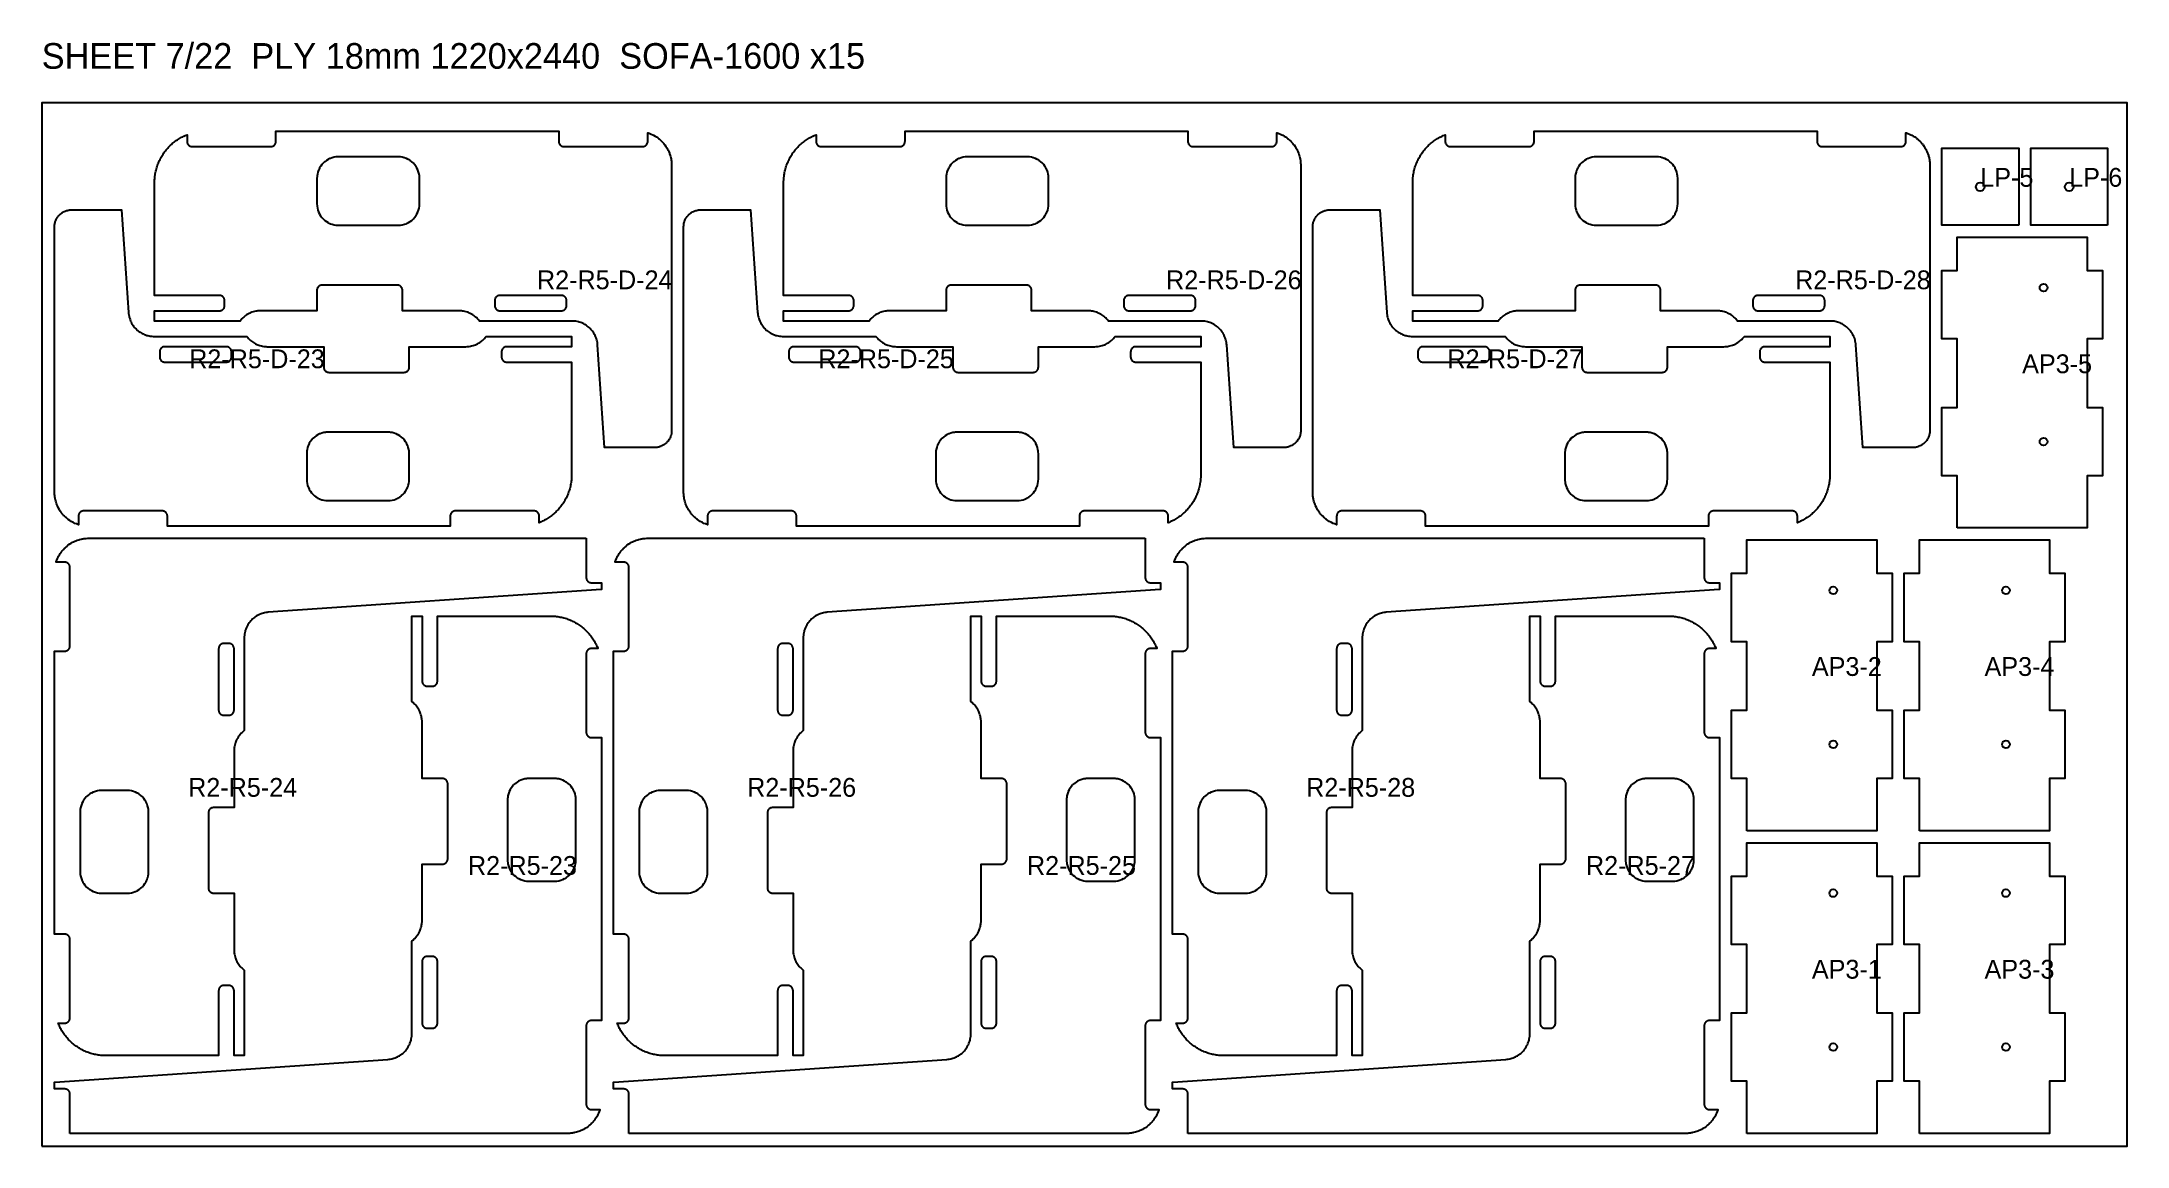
# Model space of a CAD drawing. Header units: millimetres. Extents: x 0 to 59980, y 0 to 1292.
# Drawn here: x 16440 to 18880, y 0 to 1292 of the extents above; entities that cross this region are included whole.
import ezdxf

# ---------------------------------------------------------------- set-up
doc = ezdxf.new("R2010")
doc.units = ezdxf.units.MM
for name, color, linetype in [('CUT_IN', 5, 'Continuous'), ('CUT_OUT', 1, 'Continuous'), ('DRILL', 3, 'Continuous'), ('LABEL', 7, 'Continuous'), ('SHEET', 8, 'Continuous')]:
    doc.layers.add(name, color=color, linetype=linetype)

msp = doc.modelspace()

# ---------------------------------------------------------------- texts
at = {"layer": 'LABEL'}
for s, height, p in [('SHEET 7/22  PLY 18mm 1220x2440  SOFA-1600 x15', 30, (16440, 1260)), ('LP-5', 22, (18708, 1122)), ('LP-6', 22, (18812, 1122)), ('R2-R5-D-24', 22, (17019.44, 1002.17)), ('R2-R5-D-26', 22, (17755.44, 1002.17)), ('R2-R5-D-28', 22, (18491.44, 1002.17)), ('R2-R5-D-23', 22, (16612.56, 909.83)), ('R2-R5-D-25', 22, (17348.56, 909.83)), ('R2-R5-D-27', 22, (18084.56, 909.83)), ('AP3-5', 22, (18757, 904)), ('AP3-2', 22, (18511, 550)), ('AP3-4', 22, (18713, 550)), ('R2-R5-24', 22, (16611.33, 408.67)), ('R2-R5-26', 22, (17265.33, 408.67)), ('R2-R5-28', 22, (17919.33, 408.67)), ('R2-R5-23', 22, (16938.67, 317.33)), ('R2-R5-25', 22, (17592.67, 317.33)), ('R2-R5-27', 22, (18246.67, 317.33)), ('AP3-1', 22, (18511, 196)), ('AP3-3', 22, (18713, 196))]:
    msp.add_text(s, height=height, dxfattribs=at).set_placement(p)

# ---------------------------------------------------------------- linework, layer by layer
at = {"layer": 'CUT_IN'}
for points in [[(16766.22, 1088.11), (16767.68, 1086.14), (16769.12, 1084.54), (16769.54, 1084.12), (16771.14, 1082.68), (16773.11, 1081.22), (16774.96, 1080.1), (16775.22, 1079.96), (16777.17, 1079.03), (16777.71, 1078.8), (16779.74, 1078.08), (16782.12, 1077.49), (16784.26, 1077.16), (16784.84, 1077.11), (16787.15, 1077), (16856.85, 1077), (16859.45, 1077.13), (16859.74, 1077.16), (16861.88, 1077.49), (16864.26, 1078.08), (16866.29, 1078.8), (16866.83, 1079.03), (16868.52, 1079.83), (16869.04, 1080.1), (16870.89, 1081.22), (16872.86, 1082.68), (16874.46, 1084.12), (16874.88, 1084.54), (16876.32, 1086.14), (16877.61, 1087.87), (16877.94, 1088.36), (16878.9, 1089.96), (16879.04, 1090.22), (16879.97, 1092.17), (16880.2, 1092.71), (16880.92, 1094.74), (16881.51, 1097.12), (16881.84, 1099.26), (16881.87, 1099.55), (16882, 1102.15), (16881.99, 1132.15), (16881.87, 1134.45), (16881.84, 1134.74), (16881.51, 1136.88), (16880.92, 1139.26), (16880.2, 1141.29), (16879.97, 1141.83), (16879.04, 1143.78), (16878.9, 1144.04), (16877.94, 1145.64), (16877.61, 1146.13), (16876.32, 1147.86), (16874.88, 1149.46), (16874.46, 1149.88), (16872.86, 1151.32), (16871.13, 1152.61), (16870.64, 1152.94), (16869.04, 1153.9), (16868.78, 1154.04), (16866.83, 1154.97), (16866.29, 1155.2), (16864.26, 1155.92), (16863.97, 1156), (16861.88, 1156.51), (16859.74, 1156.84), (16859.16, 1156.89), (16856.85, 1157), (16787.15, 1157), (16784.55, 1156.87), (16784.26, 1156.84), (16782.12, 1156.51), (16779.74, 1155.92), (16777.71, 1155.2), (16777.17, 1154.97), (16775.48, 1154.17), (16774.96, 1153.9), (16773.11, 1152.78), (16771.14, 1151.32), (16770.92, 1151.13), (16769.54, 1149.88), (16769.12, 1149.46), (16767.68, 1147.86), (16766.39, 1146.13), (16766.06, 1145.64), (16765.1, 1144.04), (16764.96, 1143.78), (16764.03, 1141.83), (16763.8, 1141.29), (16763.08, 1139.26), (16762.49, 1136.88), (16762.16, 1134.74), (16762.13, 1134.45), (16762, 1131.85), (16762, 1102.15), (16762.11, 1099.84), (16762.16, 1099.26), (16762.49, 1097.12), (16763.08, 1094.74), (16763.8, 1092.71), (16763.91, 1092.44), (16764.83, 1090.48), (16765.1, 1089.96), (16766.22, 1088.11)], [(17502.22, 1088.11), (17503.68, 1086.14), (17505.12, 1084.54), (17505.54, 1084.12), (17507.14, 1082.68), (17509.11, 1081.22), (17510.96, 1080.1), (17511.22, 1079.96), (17513.17, 1079.03), (17513.71, 1078.8), (17515.74, 1078.08), (17518.12, 1077.49), (17520.26, 1077.16), (17520.84, 1077.11), (17523.15, 1077), (17592.85, 1077), (17595.45, 1077.13), (17595.74, 1077.16), (17597.88, 1077.49), (17600.26, 1078.08), (17602.29, 1078.8), (17602.83, 1079.03), (17604.52, 1079.83), (17605.04, 1080.1), (17606.89, 1081.22), (17608.86, 1082.68), (17610.46, 1084.12), (17610.88, 1084.54), (17612.32, 1086.14), (17613.61, 1087.87), (17613.94, 1088.36), (17614.9, 1089.96), (17615.04, 1090.22), (17615.97, 1092.17), (17616.2, 1092.71), (17616.92, 1094.74), (17617.51, 1097.12), (17617.84, 1099.26), (17617.87, 1099.55), (17618, 1102.15), (17617.99, 1132.15), (17617.87, 1134.45), (17617.84, 1134.74), (17617.51, 1136.88), (17616.92, 1139.26), (17616.2, 1141.29), (17615.97, 1141.83), (17615.04, 1143.78), (17614.9, 1144.04), (17613.94, 1145.64), (17613.61, 1146.13), (17612.32, 1147.86), (17610.88, 1149.46), (17610.46, 1149.88), (17608.86, 1151.32), (17607.13, 1152.61), (17606.64, 1152.94), (17605.04, 1153.9), (17604.78, 1154.04), (17602.83, 1154.97), (17602.29, 1155.2), (17600.26, 1155.92), (17599.97, 1156), (17597.88, 1156.51), (17595.74, 1156.84), (17595.16, 1156.89), (17592.85, 1157), (17523.15, 1157), (17520.55, 1156.87), (17520.26, 1156.84), (17518.12, 1156.51), (17515.74, 1155.92), (17513.71, 1155.2), (17513.17, 1154.97), (17511.48, 1154.17), (17510.96, 1153.9), (17509.11, 1152.78), (17507.14, 1151.32), (17506.92, 1151.13), (17505.54, 1149.88), (17505.12, 1149.46), (17503.68, 1147.86), (17502.39, 1146.13), (17502.06, 1145.64), (17501.1, 1144.04), (17500.96, 1143.78), (17500.03, 1141.83), (17499.8, 1141.29), (17499.08, 1139.26), (17498.49, 1136.88), (17498.16, 1134.74), (17498.13, 1134.45), (17498, 1131.85), (17498, 1102.15), (17498.11, 1099.84), (17498.16, 1099.26), (17498.49, 1097.12), (17499.08, 1094.74), (17499.8, 1092.71), (17499.91, 1092.44), (17500.83, 1090.48), (17501.1, 1089.96), (17502.22, 1088.11)], [(18238.22, 1088.11), (18239.68, 1086.14), (18241.12, 1084.54), (18241.54, 1084.12), (18243.14, 1082.68), (18245.11, 1081.22), (18246.96, 1080.1), (18247.22, 1079.96), (18249.17, 1079.03), (18249.71, 1078.8), (18251.74, 1078.08), (18254.12, 1077.49), (18256.26, 1077.16), (18256.84, 1077.11), (18259.15, 1077), (18328.85, 1077), (18331.45, 1077.13), (18331.74, 1077.16), (18333.88, 1077.49), (18336.26, 1078.08), (18338.29, 1078.8), (18338.83, 1079.03), (18340.52, 1079.83), (18341.04, 1080.1), (18342.89, 1081.22), (18344.86, 1082.68), (18346.46, 1084.12), (18346.88, 1084.54), (18348.32, 1086.14), (18349.61, 1087.87), (18349.94, 1088.36), (18350.9, 1089.96), (18351.04, 1090.22), (18351.97, 1092.17), (18352.2, 1092.71), (18352.92, 1094.74), (18353.51, 1097.12), (18353.84, 1099.26), (18353.87, 1099.55), (18354, 1102.15), (18353.99, 1132.15), (18353.87, 1134.45), (18353.84, 1134.74), (18353.51, 1136.88), (18352.92, 1139.26), (18352.2, 1141.29), (18351.97, 1141.83), (18351.04, 1143.78), (18350.9, 1144.04), (18349.94, 1145.64), (18349.61, 1146.13), (18348.32, 1147.86), (18346.88, 1149.46), (18346.46, 1149.88), (18344.86, 1151.32), (18343.13, 1152.61), (18342.64, 1152.94), (18341.04, 1153.9), (18340.78, 1154.04), (18338.83, 1154.97), (18338.29, 1155.2), (18336.26, 1155.92), (18335.97, 1156), (18333.88, 1156.51), (18331.74, 1156.84), (18331.16, 1156.89), (18328.85, 1157), (18259.15, 1157), (18256.55, 1156.87), (18256.26, 1156.84), (18254.12, 1156.51), (18251.74, 1155.92), (18249.71, 1155.2), (18249.17, 1154.97), (18247.48, 1154.17), (18246.96, 1153.9), (18245.11, 1152.78), (18243.14, 1151.32), (18242.92, 1151.13), (18241.54, 1149.88), (18241.12, 1149.46), (18239.68, 1147.86), (18238.39, 1146.13), (18238.06, 1145.64), (18237.1, 1144.04), (18236.96, 1143.78), (18236.03, 1141.83), (18235.8, 1141.29), (18235.08, 1139.26), (18234.49, 1136.88), (18234.16, 1134.74), (18234.13, 1134.45), (18234, 1131.85), (18234, 1102.15), (18234.11, 1099.84), (18234.16, 1099.26), (18234.49, 1097.12), (18235.08, 1094.74), (18235.8, 1092.71), (18235.91, 1092.44), (18236.83, 1090.48), (18237.1, 1089.96), (18238.22, 1088.11)], [(17048.88, 977.06), (17049.46, 977.18), (17050.02, 977.35), (17050.57, 977.58), (17051.08, 977.85), (17051.57, 978.18), (17051.81, 978.36), (17052.03, 978.55), (17052.45, 978.97), (17052.64, 979.19), (17052.82, 979.43), (17053.15, 979.92), (17053.42, 980.43), (17053.65, 980.98), (17053.82, 981.54), (17053.94, 982.12), (17053.99, 982.71), (17053.99, 989.29), (17053.94, 989.88), (17053.82, 990.46), (17053.65, 991.02), (17053.54, 991.3), (17053.42, 991.57), (17053.15, 992.08), (17052.82, 992.57), (17052.64, 992.81), (17052.45, 993.03), (17052.03, 993.45), (17051.81, 993.64), (17051.33, 993.99), (17051.08, 994.15), (17050.83, 994.29), (17050.3, 994.54), (17050.02, 994.65), (17049.46, 994.82), (17048.88, 994.94), (17048.59, 994.97), (17048, 995), (16975.71, 994.99), (16975.12, 994.94), (16974.54, 994.82), (16973.98, 994.65), (16973.7, 994.54), (16973.17, 994.29), (16972.92, 994.15), (16972.43, 993.82), (16972.19, 993.64), (16971.97, 993.45), (16971.55, 993.03), (16971.36, 992.81), (16971.01, 992.33), (16970.71, 991.83), (16970.46, 991.3), (16970.35, 991.02), (16970.18, 990.46), (16970.06, 989.88), (16970.03, 989.59), (16970, 989), (16970.01, 982.71), (16970.06, 982.12), (16970.18, 981.54), (16970.35, 980.98), (16970.46, 980.7), (16970.58, 980.43), (16970.85, 979.92), (16971.18, 979.43), (16971.36, 979.19), (16971.55, 978.97), (16971.97, 978.55), (16972.19, 978.36), (16972.67, 978.01), (16972.92, 977.85), (16973.17, 977.71), (16973.7, 977.46), (16973.98, 977.35), (16974.54, 977.18), (16975.12, 977.06), (16975.41, 977.03), (16976, 977), (17048, 977), (17048.59, 977.03), (17048.88, 977.06)], [(17784.88, 977.06), (17785.46, 977.18), (17786.02, 977.35), (17786.57, 977.58), (17787.08, 977.85), (17787.57, 978.18), (17787.81, 978.36), (17788.03, 978.55), (17788.45, 978.97), (17788.64, 979.19), (17788.82, 979.43), (17789.15, 979.92), (17789.42, 980.43), (17789.65, 980.98), (17789.82, 981.54), (17789.94, 982.12), (17789.99, 982.71), (17789.99, 989.29), (17789.94, 989.88), (17789.82, 990.46), (17789.65, 991.02), (17789.54, 991.3), (17789.42, 991.57), (17789.15, 992.08), (17788.82, 992.57), (17788.64, 992.81), (17788.45, 993.03), (17788.03, 993.45), (17787.81, 993.64), (17787.33, 993.99), (17787.08, 994.15), (17786.83, 994.29), (17786.3, 994.54), (17786.02, 994.65), (17785.46, 994.82), (17784.88, 994.94), (17784.59, 994.97), (17784, 995), (17711.71, 994.99), (17711.12, 994.94), (17710.54, 994.82), (17709.98, 994.65), (17709.7, 994.54), (17709.17, 994.29), (17708.92, 994.15), (17708.43, 993.82), (17708.19, 993.64), (17707.97, 993.45), (17707.55, 993.03), (17707.36, 992.81), (17707.01, 992.33), (17706.71, 991.83), (17706.46, 991.3), (17706.35, 991.02), (17706.18, 990.46), (17706.06, 989.88), (17706.03, 989.59), (17706, 989), (17706.01, 982.71), (17706.06, 982.12), (17706.18, 981.54), (17706.35, 980.98), (17706.46, 980.7), (17706.58, 980.43), (17706.85, 979.92), (17707.18, 979.43), (17707.36, 979.19), (17707.55, 978.97), (17707.97, 978.55), (17708.19, 978.36), (17708.67, 978.01), (17708.92, 977.85), (17709.17, 977.71), (17709.7, 977.46), (17709.98, 977.35), (17710.54, 977.18), (17711.12, 977.06), (17711.41, 977.03), (17712, 977), (17784, 977), (17784.59, 977.03), (17784.88, 977.06)], [(18520.88, 977.06), (18521.46, 977.18), (18522.02, 977.35), (18522.57, 977.58), (18523.08, 977.85), (18523.57, 978.18), (18523.81, 978.36), (18524.03, 978.55), (18524.45, 978.97), (18524.64, 979.19), (18524.82, 979.43), (18525.15, 979.92), (18525.42, 980.43), (18525.65, 980.98), (18525.82, 981.54), (18525.94, 982.12), (18525.99, 982.71), (18525.99, 989.29), (18525.94, 989.88), (18525.82, 990.46), (18525.65, 991.02), (18525.54, 991.3), (18525.42, 991.57), (18525.15, 992.08), (18524.82, 992.57), (18524.64, 992.81), (18524.45, 993.03), (18524.03, 993.45), (18523.81, 993.64), (18523.33, 993.99), (18523.08, 994.15), (18522.83, 994.29), (18522.3, 994.54), (18522.02, 994.65), (18521.46, 994.82), (18520.88, 994.94), (18520.59, 994.97), (18520, 995), (18447.71, 994.99), (18447.12, 994.94), (18446.54, 994.82), (18445.98, 994.65), (18445.7, 994.54), (18445.17, 994.29), (18444.92, 994.15), (18444.43, 993.82), (18444.19, 993.64), (18443.97, 993.45), (18443.55, 993.03), (18443.36, 992.81), (18443.01, 992.33), (18442.71, 991.83), (18442.46, 991.3), (18442.35, 991.02), (18442.18, 990.46), (18442.06, 989.88), (18442.03, 989.59), (18442, 989), (18442.01, 982.71), (18442.06, 982.12), (18442.18, 981.54), (18442.35, 980.98), (18442.46, 980.7), (18442.58, 980.43), (18442.85, 979.92), (18443.18, 979.43), (18443.36, 979.19), (18443.55, 978.97), (18443.97, 978.55), (18444.19, 978.36), (18444.67, 978.01), (18444.92, 977.85), (18445.17, 977.71), (18445.7, 977.46), (18445.98, 977.35), (18446.54, 977.18), (18447.12, 977.06), (18447.41, 977.03), (18448, 977), (18520, 977), (18520.59, 977.03), (18520.88, 977.06)], [(16583.12, 934.94), (16582.54, 934.82), (16581.98, 934.65), (16581.43, 934.42), (16580.92, 934.15), (16580.43, 933.82), (16580.19, 933.64), (16579.97, 933.45), (16579.55, 933.03), (16579.36, 932.81), (16579.18, 932.57), (16578.85, 932.08), (16578.58, 931.57), (16578.35, 931.02), (16578.18, 930.46), (16578.06, 929.88), (16578.01, 929.29), (16578.01, 922.71), (16578.06, 922.12), (16578.18, 921.54), (16578.35, 920.98), (16578.46, 920.7), (16578.58, 920.43), (16578.85, 919.92), (16579.18, 919.43), (16579.36, 919.19), (16579.55, 918.97), (16579.97, 918.55), (16580.19, 918.36), (16580.67, 918.01), (16580.92, 917.85), (16581.17, 917.71), (16581.7, 917.46), (16581.98, 917.35), (16582.54, 917.18), (16583.12, 917.06), (16583.41, 917.03), (16584, 917), (16656.29, 917.01), (16656.88, 917.06), (16657.46, 917.18), (16658.02, 917.35), (16658.3, 917.46), (16658.83, 917.71), (16659.08, 917.85), (16659.57, 918.18), (16659.81, 918.36), (16660.03, 918.55), (16660.45, 918.97), (16660.64, 919.19), (16660.99, 919.67), (16661.29, 920.17), (16661.54, 920.7), (16661.65, 920.98), (16661.82, 921.54), (16661.94, 922.12), (16661.97, 922.41), (16662, 923), (16661.99, 929.29), (16661.94, 929.88), (16661.82, 930.46), (16661.65, 931.02), (16661.54, 931.3), (16661.42, 931.57), (16661.15, 932.08), (16660.82, 932.57), (16660.64, 932.81), (16660.45, 933.03), (16660.03, 933.45), (16659.81, 933.64), (16659.33, 933.99), (16659.08, 934.15), (16658.83, 934.29), (16658.3, 934.54), (16658.02, 934.65), (16657.46, 934.82), (16656.88, 934.94), (16656.59, 934.97), (16656, 935), (16584, 935), (16583.41, 934.97), (16583.12, 934.94)], [(17319.12, 934.94), (17318.54, 934.82), (17317.98, 934.65), (17317.43, 934.42), (17316.92, 934.15), (17316.43, 933.82), (17316.19, 933.64), (17315.97, 933.45), (17315.55, 933.03), (17315.36, 932.81), (17315.18, 932.57), (17314.85, 932.08), (17314.58, 931.57), (17314.35, 931.02), (17314.18, 930.46), (17314.06, 929.88), (17314.01, 929.29), (17314.01, 922.71), (17314.06, 922.12), (17314.18, 921.54), (17314.35, 920.98), (17314.46, 920.7), (17314.58, 920.43), (17314.85, 919.92), (17315.18, 919.43), (17315.36, 919.19), (17315.55, 918.97), (17315.97, 918.55), (17316.19, 918.36), (17316.67, 918.01), (17316.92, 917.85), (17317.17, 917.71), (17317.7, 917.46), (17317.98, 917.35), (17318.54, 917.18), (17319.12, 917.06), (17319.41, 917.03), (17320, 917), (17392.29, 917.01), (17392.88, 917.06), (17393.46, 917.18), (17394.02, 917.35), (17394.3, 917.46), (17394.83, 917.71), (17395.08, 917.85), (17395.57, 918.18), (17395.81, 918.36), (17396.03, 918.55), (17396.45, 918.97), (17396.64, 919.19), (17396.99, 919.67), (17397.29, 920.17), (17397.54, 920.7), (17397.65, 920.98), (17397.82, 921.54), (17397.94, 922.12), (17397.97, 922.41), (17398, 923), (17397.99, 929.29), (17397.94, 929.88), (17397.82, 930.46), (17397.65, 931.02), (17397.54, 931.3), (17397.42, 931.57), (17397.15, 932.08), (17396.82, 932.57), (17396.64, 932.81), (17396.45, 933.03), (17396.03, 933.45), (17395.81, 933.64), (17395.33, 933.99), (17395.08, 934.15), (17394.83, 934.29), (17394.3, 934.54), (17394.02, 934.65), (17393.46, 934.82), (17392.88, 934.94), (17392.59, 934.97), (17392, 935), (17320, 935), (17319.41, 934.97), (17319.12, 934.94)], [(18055.12, 934.94), (18054.54, 934.82), (18053.98, 934.65), (18053.43, 934.42), (18052.92, 934.15), (18052.43, 933.82), (18052.19, 933.64), (18051.97, 933.45), (18051.55, 933.03), (18051.36, 932.81), (18051.18, 932.57), (18050.85, 932.08), (18050.58, 931.57), (18050.35, 931.02), (18050.18, 930.46), (18050.06, 929.88), (18050.01, 929.29), (18050.01, 922.71), (18050.06, 922.12), (18050.18, 921.54), (18050.35, 920.98), (18050.46, 920.7), (18050.58, 920.43), (18050.85, 919.92), (18051.18, 919.43), (18051.36, 919.19), (18051.55, 918.97), (18051.97, 918.55), (18052.19, 918.36), (18052.67, 918.01), (18052.92, 917.85), (18053.17, 917.71), (18053.7, 917.46), (18053.98, 917.35), (18054.54, 917.18), (18055.12, 917.06), (18055.41, 917.03), (18056, 917), (18128.29, 917.01), (18128.88, 917.06), (18129.46, 917.18), (18130.02, 917.35), (18130.3, 917.46), (18130.83, 917.71), (18131.08, 917.85), (18131.57, 918.18), (18131.81, 918.36), (18132.03, 918.55), (18132.45, 918.97), (18132.64, 919.19), (18132.99, 919.67), (18133.29, 920.17), (18133.54, 920.7), (18133.65, 920.98), (18133.82, 921.54), (18133.94, 922.12), (18133.97, 922.41), (18134, 923), (18133.99, 929.29), (18133.94, 929.88), (18133.82, 930.46), (18133.65, 931.02), (18133.54, 931.3), (18133.42, 931.57), (18133.15, 932.08), (18132.82, 932.57), (18132.64, 932.81), (18132.45, 933.03), (18132.03, 933.45), (18131.81, 933.64), (18131.33, 933.99), (18131.08, 934.15), (18130.83, 934.29), (18130.3, 934.54), (18130.02, 934.65), (18129.46, 934.82), (18128.88, 934.94), (18128.59, 934.97), (18128, 935), (18056, 935), (18055.41, 934.97), (18055.12, 934.94)], [(16865.78, 823.89), (16864.32, 825.86), (16862.88, 827.46), (16862.46, 827.88), (16860.86, 829.32), (16858.89, 830.78), (16857.04, 831.9), (16856.78, 832.04), (16854.83, 832.97), (16854.29, 833.2), (16852.26, 833.92), (16849.88, 834.51), (16847.74, 834.84), (16847.16, 834.89), (16844.85, 835), (16775.15, 835), (16772.55, 834.87), (16772.26, 834.84), (16770.12, 834.51), (16767.74, 833.92), (16765.71, 833.2), (16765.17, 832.97), (16763.48, 832.17), (16762.96, 831.9), (16761.11, 830.78), (16759.14, 829.32), (16757.54, 827.88), (16757.12, 827.46), (16755.68, 825.86), (16754.39, 824.13), (16754.06, 823.64), (16753.1, 822.04), (16752.96, 821.78), (16752.03, 819.83), (16751.8, 819.29), (16751.08, 817.26), (16750.49, 814.88), (16750.16, 812.74), (16750.13, 812.45), (16750, 809.85), (16750.01, 779.85), (16750.13, 777.55), (16750.16, 777.26), (16750.49, 775.12), (16751.08, 772.74), (16751.8, 770.71), (16752.03, 770.17), (16752.96, 768.22), (16753.1, 767.96), (16754.06, 766.36), (16754.39, 765.87), (16755.68, 764.14), (16757.12, 762.54), (16757.54, 762.12), (16759.14, 760.68), (16760.87, 759.39), (16761.36, 759.06), (16762.96, 758.1), (16763.22, 757.96), (16765.17, 757.03), (16765.71, 756.8), (16767.74, 756.08), (16768.03, 756), (16770.12, 755.49), (16772.26, 755.16), (16772.84, 755.11), (16775.15, 755), (16844.85, 755), (16847.45, 755.13), (16847.74, 755.16), (16849.88, 755.49), (16852.26, 756.08), (16854.29, 756.8), (16854.83, 757.03), (16856.52, 757.83), (16857.04, 758.1), (16858.89, 759.22), (16860.86, 760.68), (16861.08, 760.87), (16862.46, 762.12), (16862.88, 762.54), (16864.32, 764.14), (16865.61, 765.87), (16865.94, 766.36), (16866.9, 767.96), (16867.04, 768.22), (16867.97, 770.17), (16868.2, 770.71), (16868.92, 772.74), (16869.51, 775.12), (16869.84, 777.26), (16869.87, 777.55), (16870, 780.15), (16870, 809.85), (16869.89, 812.16), (16869.84, 812.74), (16869.51, 814.88), (16868.92, 817.26), (16868.2, 819.29), (16868.09, 819.56), (16867.17, 821.52), (16866.9, 822.04), (16865.78, 823.89)], [(17601.78, 823.89), (17600.32, 825.86), (17598.88, 827.46), (17598.46, 827.88), (17596.86, 829.32), (17594.89, 830.78), (17593.04, 831.9), (17592.78, 832.04), (17590.83, 832.97), (17590.29, 833.2), (17588.26, 833.92), (17585.88, 834.51), (17583.74, 834.84), (17583.16, 834.89), (17580.85, 835), (17511.15, 835), (17508.55, 834.87), (17508.26, 834.84), (17506.12, 834.51), (17503.74, 833.92), (17501.71, 833.2), (17501.17, 832.97), (17499.48, 832.17), (17498.96, 831.9), (17497.11, 830.78), (17495.14, 829.32), (17493.54, 827.88), (17493.12, 827.46), (17491.68, 825.86), (17490.39, 824.13), (17490.06, 823.64), (17489.1, 822.04), (17488.96, 821.78), (17488.03, 819.83), (17487.8, 819.29), (17487.08, 817.26), (17486.49, 814.88), (17486.16, 812.74), (17486.13, 812.45), (17486, 809.85), (17486.01, 779.85), (17486.13, 777.55), (17486.16, 777.26), (17486.49, 775.12), (17487.08, 772.74), (17487.8, 770.71), (17488.03, 770.17), (17488.96, 768.22), (17489.1, 767.96), (17490.06, 766.36), (17490.39, 765.87), (17491.68, 764.14), (17493.12, 762.54), (17493.54, 762.12), (17495.14, 760.68), (17496.87, 759.39), (17497.36, 759.06), (17498.96, 758.1), (17499.22, 757.96), (17501.17, 757.03), (17501.71, 756.8), (17503.74, 756.08), (17504.03, 756), (17506.12, 755.49), (17508.26, 755.16), (17508.84, 755.11), (17511.15, 755), (17580.85, 755), (17583.45, 755.13), (17583.74, 755.16), (17585.88, 755.49), (17588.26, 756.08), (17590.29, 756.8), (17590.83, 757.03), (17592.52, 757.83), (17593.04, 758.1), (17594.89, 759.22), (17596.86, 760.68), (17597.08, 760.87), (17598.46, 762.12), (17598.88, 762.54), (17600.32, 764.14), (17601.61, 765.87), (17601.94, 766.36), (17602.9, 767.96), (17603.04, 768.22), (17603.97, 770.17), (17604.2, 770.71), (17604.92, 772.74), (17605.51, 775.12), (17605.84, 777.26), (17605.87, 777.55), (17606, 780.15), (17606, 809.85), (17605.89, 812.16), (17605.84, 812.74), (17605.51, 814.88), (17604.92, 817.26), (17604.2, 819.29), (17604.09, 819.56), (17603.17, 821.52), (17602.9, 822.04), (17601.78, 823.89)], [(18337.78, 823.89), (18336.32, 825.86), (18334.88, 827.46), (18334.46, 827.88), (18332.86, 829.32), (18330.89, 830.78), (18329.04, 831.9), (18328.78, 832.04), (18326.83, 832.97), (18326.29, 833.2), (18324.26, 833.92), (18321.88, 834.51), (18319.74, 834.84), (18319.16, 834.89), (18316.85, 835), (18247.15, 835), (18244.55, 834.87), (18244.26, 834.84), (18242.12, 834.51), (18239.74, 833.92), (18237.71, 833.2), (18237.17, 832.97), (18235.48, 832.17), (18234.96, 831.9), (18233.11, 830.78), (18231.14, 829.32), (18229.54, 827.88), (18229.12, 827.46), (18227.68, 825.86), (18226.39, 824.13), (18226.06, 823.64), (18225.1, 822.04), (18224.96, 821.78), (18224.03, 819.83), (18223.8, 819.29), (18223.08, 817.26), (18222.49, 814.88), (18222.16, 812.74), (18222.13, 812.45), (18222, 809.85), (18222.01, 779.85), (18222.13, 777.55), (18222.16, 777.26), (18222.49, 775.12), (18223.08, 772.74), (18223.8, 770.71), (18224.03, 770.17), (18224.96, 768.22), (18225.1, 767.96), (18226.06, 766.36), (18226.39, 765.87), (18227.68, 764.14), (18229.12, 762.54), (18229.54, 762.12), (18231.14, 760.68), (18232.87, 759.39), (18233.36, 759.06), (18234.96, 758.1), (18235.22, 757.96), (18237.17, 757.03), (18237.71, 756.8), (18239.74, 756.08), (18240.03, 756), (18242.12, 755.49), (18244.26, 755.16), (18244.84, 755.11), (18247.15, 755), (18316.85, 755), (18319.45, 755.13), (18319.74, 755.16), (18321.88, 755.49), (18324.26, 756.08), (18326.29, 756.8), (18326.83, 757.03), (18328.52, 757.83), (18329.04, 758.1), (18330.89, 759.22), (18332.86, 760.68), (18333.08, 760.87), (18334.46, 762.12), (18334.88, 762.54), (18336.32, 764.14), (18337.61, 765.87), (18337.94, 766.36), (18338.9, 767.96), (18339.04, 768.22), (18339.97, 770.17), (18340.2, 770.71), (18340.92, 772.74), (18341.51, 775.12), (18341.84, 777.26), (18341.87, 777.55), (18342, 780.15), (18342, 809.85), (18341.89, 812.16), (18341.84, 812.74), (18341.51, 814.88), (18340.92, 817.26), (18340.2, 819.29), (18340.09, 819.56), (18339.17, 821.52), (18338.9, 822.04), (18337.78, 823.89)], [(16665, 582), (16664.97, 582.59), (16664.94, 582.88), (16664.82, 583.46), (16664.65, 584.02), (16664.42, 584.57), (16664.15, 585.08), (16663.82, 585.57), (16663.64, 585.81), (16663.45, 586.03), (16663.03, 586.45), (16662.81, 586.64), (16662.57, 586.82), (16662.08, 587.15), (16661.57, 587.42), (16661.02, 587.65), (16660.46, 587.82), (16659.88, 587.94), (16659.29, 587.99), (16652.71, 587.99), (16652.12, 587.94), (16651.54, 587.82), (16650.98, 587.65), (16650.7, 587.54), (16650.43, 587.42), (16649.92, 587.15), (16649.43, 586.82), (16649.19, 586.64), (16648.97, 586.45), (16648.55, 586.03), (16648.36, 585.81), (16648.01, 585.33), (16647.85, 585.08), (16647.71, 584.83), (16647.46, 584.3), (16647.35, 584.02), (16647.18, 583.46), (16647.06, 582.88), (16647.03, 582.59), (16647, 582), (16647.01, 509.71), (16647.06, 509.12), (16647.18, 508.54), (16647.35, 507.98), (16647.46, 507.7), (16647.71, 507.17), (16647.85, 506.92), (16648.18, 506.43), (16648.36, 506.19), (16648.55, 505.97), (16648.97, 505.55), (16649.19, 505.36), (16649.67, 505.01), (16650.17, 504.71), (16650.7, 504.46), (16650.98, 504.35), (16651.54, 504.18), (16652.12, 504.06), (16652.41, 504.03), (16653, 504), (16659.29, 504.01), (16659.88, 504.06), (16660.46, 504.18), (16661.02, 504.35), (16661.3, 504.46), (16661.57, 504.58), (16662.08, 504.85), (16662.57, 505.18), (16662.81, 505.36), (16663.03, 505.55), (16663.45, 505.97), (16663.64, 506.19), (16663.99, 506.67), (16664.15, 506.92), (16664.29, 507.17), (16664.54, 507.7), (16664.65, 507.98), (16664.82, 508.54), (16664.94, 509.12), (16664.97, 509.41), (16665, 510), (16665, 582)], [(17319, 582), (17318.97, 582.59), (17318.94, 582.88), (17318.82, 583.46), (17318.65, 584.02), (17318.42, 584.57), (17318.15, 585.08), (17317.82, 585.57), (17317.64, 585.81), (17317.45, 586.03), (17317.03, 586.45), (17316.81, 586.64), (17316.57, 586.82), (17316.08, 587.15), (17315.57, 587.42), (17315.02, 587.65), (17314.46, 587.82), (17313.88, 587.94), (17313.29, 587.99), (17306.71, 587.99), (17306.12, 587.94), (17305.54, 587.82), (17304.98, 587.65), (17304.7, 587.54), (17304.43, 587.42), (17303.92, 587.15), (17303.43, 586.82), (17303.19, 586.64), (17302.97, 586.45), (17302.55, 586.03), (17302.36, 585.81), (17302.01, 585.33), (17301.85, 585.08), (17301.71, 584.83), (17301.46, 584.3), (17301.35, 584.02), (17301.18, 583.46), (17301.06, 582.88), (17301.03, 582.59), (17301, 582), (17301.01, 509.71), (17301.06, 509.12), (17301.18, 508.54), (17301.35, 507.98), (17301.46, 507.7), (17301.71, 507.17), (17301.85, 506.92), (17302.18, 506.43), (17302.36, 506.19), (17302.55, 505.97), (17302.97, 505.55), (17303.19, 505.36), (17303.67, 505.01), (17304.17, 504.71), (17304.7, 504.46), (17304.98, 504.35), (17305.54, 504.18), (17306.12, 504.06), (17306.41, 504.03), (17307, 504), (17313.29, 504.01), (17313.88, 504.06), (17314.46, 504.18), (17315.02, 504.35), (17315.3, 504.46), (17315.57, 504.58), (17316.08, 504.85), (17316.57, 505.18), (17316.81, 505.36), (17317.03, 505.55), (17317.45, 505.97), (17317.64, 506.19), (17317.99, 506.67), (17318.15, 506.92), (17318.29, 507.17), (17318.54, 507.7), (17318.65, 507.98), (17318.82, 508.54), (17318.94, 509.12), (17318.97, 509.41), (17319, 510), (17319, 582)], [(17973, 582), (17972.97, 582.59), (17972.94, 582.88), (17972.82, 583.46), (17972.65, 584.02), (17972.42, 584.57), (17972.15, 585.08), (17971.82, 585.57), (17971.64, 585.81), (17971.45, 586.03), (17971.03, 586.45), (17970.81, 586.64), (17970.57, 586.82), (17970.08, 587.15), (17969.57, 587.42), (17969.02, 587.65), (17968.46, 587.82), (17967.88, 587.94), (17967.29, 587.99), (17960.71, 587.99), (17960.12, 587.94), (17959.54, 587.82), (17958.98, 587.65), (17958.7, 587.54), (17958.43, 587.42), (17957.92, 587.15), (17957.43, 586.82), (17957.19, 586.64), (17956.97, 586.45), (17956.55, 586.03), (17956.36, 585.81), (17956.01, 585.33), (17955.85, 585.08), (17955.71, 584.83), (17955.46, 584.3), (17955.35, 584.02), (17955.18, 583.46), (17955.06, 582.88), (17955.03, 582.59), (17955, 582), (17955.01, 509.71), (17955.06, 509.12), (17955.18, 508.54), (17955.35, 507.98), (17955.46, 507.7), (17955.71, 507.17), (17955.85, 506.92), (17956.18, 506.43), (17956.36, 506.19), (17956.55, 505.97), (17956.97, 505.55), (17957.19, 505.36), (17957.67, 505.01), (17958.17, 504.71), (17958.7, 504.46), (17958.98, 504.35), (17959.54, 504.18), (17960.12, 504.06), (17960.41, 504.03), (17961, 504), (17967.29, 504.01), (17967.88, 504.06), (17968.46, 504.18), (17969.02, 504.35), (17969.3, 504.46), (17969.57, 504.58), (17970.08, 504.85), (17970.57, 505.18), (17970.81, 505.36), (17971.03, 505.55), (17971.45, 505.97), (17971.64, 506.19), (17971.99, 506.67), (17972.15, 506.92), (17972.29, 507.17), (17972.54, 507.7), (17972.65, 507.98), (17972.82, 508.54), (17972.94, 509.12), (17972.97, 509.41), (17973, 510), (17973, 582)], [(16551.52, 298.83), (16552.04, 299.1), (16553.89, 300.22), (16555.86, 301.68), (16556.08, 301.87), (16557.46, 303.12), (16557.67, 303.33), (16557.88, 303.54), (16559.13, 304.92), (16559.32, 305.14), (16560.78, 307.11), (16561.9, 308.96), (16562.04, 309.22), (16562.97, 311.17), (16563.2, 311.71), (16563.92, 313.74), (16564, 314.03), (16564.51, 316.12), (16564.84, 318.26), (16564.89, 318.84), (16565, 321.15), (16565, 390.85), (16564.87, 393.45), (16564.84, 393.74), (16564.51, 395.88), (16563.92, 398.26), (16563.2, 400.29), (16562.97, 400.83), (16562.17, 402.52), (16561.9, 403.04), (16560.78, 404.89), (16559.5, 406.62), (16559.32, 406.86), (16559.13, 407.08), (16557.88, 408.46), (16557.46, 408.88), (16555.86, 410.32), (16554.13, 411.61), (16553.64, 411.94), (16552.04, 412.9), (16551.78, 413.04), (16549.83, 413.97), (16549.29, 414.2), (16547.26, 414.92), (16544.88, 415.51), (16542.74, 415.84), (16542.45, 415.87), (16539.85, 416), (16509.85, 415.99), (16507.55, 415.87), (16507.26, 415.84), (16505.12, 415.51), (16502.74, 414.92), (16500.71, 414.2), (16500.17, 413.97), (16498.22, 413.04), (16497.96, 412.9), (16496.36, 411.94), (16495.87, 411.61), (16494.14, 410.32), (16492.54, 408.88), (16492.12, 408.46), (16490.68, 406.86), (16489.39, 405.13), (16489.06, 404.64), (16488.1, 403.04), (16487.96, 402.78), (16487.03, 400.83), (16486.8, 400.29), (16486.08, 398.26), (16486, 397.97), (16485.49, 395.88), (16485.16, 393.74), (16485.11, 393.16), (16485, 390.85), (16485, 321.15), (16485.13, 318.55), (16485.16, 318.26), (16485.49, 316.12), (16486.08, 313.74), (16486.8, 311.71), (16487.03, 311.17), (16487.83, 309.48), (16488.1, 308.96), (16489.22, 307.11), (16490.5, 305.38), (16490.68, 305.14), (16490.87, 304.92), (16492.12, 303.54), (16492.54, 303.12), (16494.14, 301.68), (16495.87, 300.39), (16496.36, 300.06), (16497.96, 299.1), (16498.22, 298.96), (16500.17, 298.03), (16500.71, 297.8), (16502.74, 297.08), (16505.12, 296.49), (16507.26, 296.16), (16507.55, 296.13), (16510.15, 296), (16539.85, 296), (16542.16, 296.11), (16542.74, 296.16), (16544.88, 296.49), (16547.26, 297.08), (16549.29, 297.8), (16549.56, 297.91), (16551.52, 298.83)], [(16998.48, 427.17), (16997.96, 426.9), (16996.11, 425.78), (16994.14, 424.32), (16993.92, 424.13), (16992.54, 422.88), (16992.33, 422.67), (16992.12, 422.46), (16990.87, 421.08), (16990.68, 420.86), (16989.22, 418.89), (16988.1, 417.04), (16987.96, 416.78), (16987.03, 414.83), (16986.8, 414.29), (16986.08, 412.26), (16986, 411.97), (16985.49, 409.88), (16985.16, 407.74), (16985.11, 407.16), (16985, 404.85), (16985, 335.15), (16985.13, 332.55), (16985.16, 332.26), (16985.49, 330.12), (16986.08, 327.74), (16986.8, 325.71), (16987.03, 325.17), (16987.83, 323.48), (16988.1, 322.96), (16989.22, 321.11), (16990.5, 319.38), (16990.68, 319.14), (16990.87, 318.92), (16992.12, 317.54), (16992.54, 317.12), (16994.14, 315.68), (16995.87, 314.39), (16996.36, 314.06), (16997.96, 313.1), (16998.22, 312.96), (17000.17, 312.03), (17000.71, 311.8), (17002.74, 311.08), (17005.12, 310.49), (17007.26, 310.16), (17007.55, 310.13), (17010.15, 310), (17040.15, 310.01), (17042.45, 310.13), (17042.74, 310.16), (17044.88, 310.49), (17047.26, 311.08), (17049.29, 311.8), (17049.83, 312.03), (17051.78, 312.96), (17052.04, 313.1), (17053.64, 314.06), (17054.13, 314.39), (17055.86, 315.68), (17057.46, 317.12), (17057.88, 317.54), (17059.32, 319.14), (17060.61, 320.87), (17060.94, 321.36), (17061.9, 322.96), (17062.04, 323.22), (17062.97, 325.17), (17063.2, 325.71), (17063.92, 327.74), (17064, 328.03), (17064.51, 330.12), (17064.84, 332.26), (17064.89, 332.84), (17065, 335.15), (17065, 404.85), (17064.87, 407.45), (17064.84, 407.74), (17064.51, 409.88), (17063.92, 412.26), (17063.2, 414.29), (17062.97, 414.83), (17062.17, 416.52), (17061.9, 417.04), (17060.78, 418.89), (17059.5, 420.62), (17059.32, 420.86), (17059.13, 421.08), (17057.88, 422.46), (17057.46, 422.88), (17055.86, 424.32), (17054.13, 425.61), (17053.64, 425.94), (17052.04, 426.9), (17051.78, 427.04), (17049.83, 427.97), (17049.29, 428.2), (17047.26, 428.92), (17044.88, 429.51), (17042.74, 429.84), (17042.45, 429.87), (17039.85, 430), (17010.15, 430), (17007.84, 429.89), (17007.26, 429.84), (17005.12, 429.51), (17002.74, 428.92), (17000.71, 428.2), (17000.44, 428.09), (16998.48, 427.17)], [(17205.52, 298.83), (17206.04, 299.1), (17207.89, 300.22), (17209.86, 301.68), (17210.08, 301.87), (17211.46, 303.12), (17211.67, 303.33), (17211.88, 303.54), (17213.13, 304.92), (17213.32, 305.14), (17214.78, 307.11), (17215.9, 308.96), (17216.04, 309.22), (17216.97, 311.17), (17217.2, 311.71), (17217.92, 313.74), (17218, 314.03), (17218.51, 316.12), (17218.84, 318.26), (17218.89, 318.84), (17219, 321.15), (17219, 390.85), (17218.87, 393.45), (17218.84, 393.74), (17218.51, 395.88), (17217.92, 398.26), (17217.2, 400.29), (17216.97, 400.83), (17216.17, 402.52), (17215.9, 403.04), (17214.78, 404.89), (17213.5, 406.62), (17213.32, 406.86), (17213.13, 407.08), (17211.88, 408.46), (17211.46, 408.88), (17209.86, 410.32), (17208.13, 411.61), (17207.64, 411.94), (17206.04, 412.9), (17205.78, 413.04), (17203.83, 413.97), (17203.29, 414.2), (17201.26, 414.92), (17198.88, 415.51), (17196.74, 415.84), (17196.45, 415.87), (17193.85, 416), (17163.85, 415.99), (17161.55, 415.87), (17161.26, 415.84), (17159.12, 415.51), (17156.74, 414.92), (17154.71, 414.2), (17154.17, 413.97), (17152.22, 413.04), (17151.96, 412.9), (17150.36, 411.94), (17149.87, 411.61), (17148.14, 410.32), (17146.54, 408.88), (17146.12, 408.46), (17144.68, 406.86), (17143.39, 405.13), (17143.06, 404.64), (17142.1, 403.04), (17141.96, 402.78), (17141.03, 400.83), (17140.8, 400.29), (17140.08, 398.26), (17140, 397.97), (17139.49, 395.88), (17139.16, 393.74), (17139.11, 393.16), (17139, 390.85), (17139, 321.15), (17139.13, 318.55), (17139.16, 318.26), (17139.49, 316.12), (17140.08, 313.74), (17140.8, 311.71), (17141.03, 311.17), (17141.83, 309.48), (17142.1, 308.96), (17143.22, 307.11), (17144.5, 305.38), (17144.68, 305.14), (17144.87, 304.92), (17146.12, 303.54), (17146.54, 303.12), (17148.14, 301.68), (17149.87, 300.39), (17150.36, 300.06), (17151.96, 299.1), (17152.22, 298.96), (17154.17, 298.03), (17154.71, 297.8), (17156.74, 297.08), (17159.12, 296.49), (17161.26, 296.16), (17161.55, 296.13), (17164.15, 296), (17193.85, 296), (17196.16, 296.11), (17196.74, 296.16), (17198.88, 296.49), (17201.26, 297.08), (17203.29, 297.8), (17203.56, 297.91), (17205.52, 298.83)], [(17652.48, 427.17), (17651.96, 426.9), (17650.11, 425.78), (17648.14, 424.32), (17647.92, 424.13), (17646.54, 422.88), (17646.33, 422.67), (17646.12, 422.46), (17644.87, 421.08), (17644.68, 420.86), (17643.22, 418.89), (17642.1, 417.04), (17641.96, 416.78), (17641.03, 414.83), (17640.8, 414.29), (17640.08, 412.26), (17640, 411.97), (17639.49, 409.88), (17639.16, 407.74), (17639.11, 407.16), (17639, 404.85), (17639, 335.15), (17639.13, 332.55), (17639.16, 332.26), (17639.49, 330.12), (17640.08, 327.74), (17640.8, 325.71), (17641.03, 325.17), (17641.83, 323.48), (17642.1, 322.96), (17643.22, 321.11), (17644.5, 319.38), (17644.68, 319.14), (17644.87, 318.92), (17646.12, 317.54), (17646.54, 317.12), (17648.14, 315.68), (17649.87, 314.39), (17650.36, 314.06), (17651.96, 313.1), (17652.22, 312.96), (17654.17, 312.03), (17654.71, 311.8), (17656.74, 311.08), (17659.12, 310.49), (17661.26, 310.16), (17661.55, 310.13), (17664.15, 310), (17694.15, 310.01), (17696.45, 310.13), (17696.74, 310.16), (17698.88, 310.49), (17701.26, 311.08), (17703.29, 311.8), (17703.83, 312.03), (17705.78, 312.96), (17706.04, 313.1), (17707.64, 314.06), (17708.13, 314.39), (17709.86, 315.68), (17711.46, 317.12), (17711.88, 317.54), (17713.32, 319.14), (17714.61, 320.87), (17714.94, 321.36), (17715.9, 322.96), (17716.04, 323.22), (17716.97, 325.17), (17717.2, 325.71), (17717.92, 327.74), (17718, 328.03), (17718.51, 330.12), (17718.84, 332.26), (17718.89, 332.84), (17719, 335.15), (17719, 404.85), (17718.87, 407.45), (17718.84, 407.74), (17718.51, 409.88), (17717.92, 412.26), (17717.2, 414.29), (17716.97, 414.83), (17716.17, 416.52), (17715.9, 417.04), (17714.78, 418.89), (17713.5, 420.62), (17713.32, 420.86), (17713.13, 421.08), (17711.88, 422.46), (17711.46, 422.88), (17709.86, 424.32), (17708.13, 425.61), (17707.64, 425.94), (17706.04, 426.9), (17705.78, 427.04), (17703.83, 427.97), (17703.29, 428.2), (17701.26, 428.92), (17698.88, 429.51), (17696.74, 429.84), (17696.45, 429.87), (17693.85, 430), (17664.15, 430), (17661.84, 429.89), (17661.26, 429.84), (17659.12, 429.51), (17656.74, 428.92), (17654.71, 428.2), (17654.44, 428.09), (17652.48, 427.17)], [(17859.52, 298.83), (17860.04, 299.1), (17861.89, 300.22), (17863.86, 301.68), (17864.08, 301.87), (17865.46, 303.12), (17865.67, 303.33), (17865.88, 303.54), (17867.13, 304.92), (17867.32, 305.14), (17868.78, 307.11), (17869.9, 308.96), (17870.04, 309.22), (17870.97, 311.17), (17871.2, 311.71), (17871.92, 313.74), (17872, 314.03), (17872.51, 316.12), (17872.84, 318.26), (17872.89, 318.84), (17873, 321.15), (17873, 390.85), (17872.87, 393.45), (17872.84, 393.74), (17872.51, 395.88), (17871.92, 398.26), (17871.2, 400.29), (17870.97, 400.83), (17870.17, 402.52), (17869.9, 403.04), (17868.78, 404.89), (17867.5, 406.62), (17867.32, 406.86), (17867.13, 407.08), (17865.88, 408.46), (17865.46, 408.88), (17863.86, 410.32), (17862.13, 411.61), (17861.64, 411.94), (17860.04, 412.9), (17859.78, 413.04), (17857.83, 413.97), (17857.29, 414.2), (17855.26, 414.92), (17852.88, 415.51), (17850.74, 415.84), (17850.45, 415.87), (17847.85, 416), (17817.85, 415.99), (17815.55, 415.87), (17815.26, 415.84), (17813.12, 415.51), (17810.74, 414.92), (17808.71, 414.2), (17808.17, 413.97), (17806.22, 413.04), (17805.96, 412.9), (17804.36, 411.94), (17803.87, 411.61), (17802.14, 410.32), (17800.54, 408.88), (17800.12, 408.46), (17798.68, 406.86), (17797.39, 405.13), (17797.06, 404.64), (17796.1, 403.04), (17795.96, 402.78), (17795.03, 400.83), (17794.8, 400.29), (17794.08, 398.26), (17794, 397.97), (17793.49, 395.88), (17793.16, 393.74), (17793.11, 393.16), (17793, 390.85), (17793, 321.15), (17793.13, 318.55), (17793.16, 318.26), (17793.49, 316.12), (17794.08, 313.74), (17794.8, 311.71), (17795.03, 311.17), (17795.83, 309.48), (17796.1, 308.96), (17797.22, 307.11), (17798.5, 305.38), (17798.68, 305.14), (17798.87, 304.92), (17800.12, 303.54), (17800.54, 303.12), (17802.14, 301.68), (17803.87, 300.39), (17804.36, 300.06), (17805.96, 299.1), (17806.22, 298.96), (17808.17, 298.03), (17808.71, 297.8), (17810.74, 297.08), (17813.12, 296.49), (17815.26, 296.16), (17815.55, 296.13), (17818.15, 296), (17847.85, 296), (17850.16, 296.11), (17850.74, 296.16), (17852.88, 296.49), (17855.26, 297.08), (17857.29, 297.8), (17857.56, 297.91), (17859.52, 298.83)], [(18306.48, 427.17), (18305.96, 426.9), (18304.11, 425.78), (18302.14, 424.32), (18301.92, 424.13), (18300.54, 422.88), (18300.33, 422.67), (18300.12, 422.46), (18298.87, 421.08), (18298.68, 420.86), (18297.22, 418.89), (18296.1, 417.04), (18295.96, 416.78), (18295.03, 414.83), (18294.8, 414.29), (18294.08, 412.26), (18294, 411.97), (18293.49, 409.88), (18293.16, 407.74), (18293.11, 407.16), (18293, 404.85), (18293, 335.15), (18293.13, 332.55), (18293.16, 332.26), (18293.49, 330.12), (18294.08, 327.74), (18294.8, 325.71), (18295.03, 325.17), (18295.83, 323.48), (18296.1, 322.96), (18297.22, 321.11), (18298.5, 319.38), (18298.68, 319.14), (18298.87, 318.92), (18300.12, 317.54), (18300.54, 317.12), (18302.14, 315.68), (18303.87, 314.39), (18304.36, 314.06), (18305.96, 313.1), (18306.22, 312.96), (18308.17, 312.03), (18308.71, 311.8), (18310.74, 311.08), (18313.12, 310.49), (18315.26, 310.16), (18315.55, 310.13), (18318.15, 310), (18348.15, 310.01), (18350.45, 310.13), (18350.74, 310.16), (18352.88, 310.49), (18355.26, 311.08), (18357.29, 311.8), (18357.83, 312.03), (18359.78, 312.96), (18360.04, 313.1), (18361.64, 314.06), (18362.13, 314.39), (18363.86, 315.68), (18365.46, 317.12), (18365.88, 317.54), (18367.32, 319.14), (18368.61, 320.87), (18368.94, 321.36), (18369.9, 322.96), (18370.04, 323.22), (18370.97, 325.17), (18371.2, 325.71), (18371.92, 327.74), (18372, 328.03), (18372.51, 330.12), (18372.84, 332.26), (18372.89, 332.84), (18373, 335.15), (18373, 404.85), (18372.87, 407.45), (18372.84, 407.74), (18372.51, 409.88), (18371.92, 412.26), (18371.2, 414.29), (18370.97, 414.83), (18370.17, 416.52), (18369.9, 417.04), (18368.78, 418.89), (18367.5, 420.62), (18367.32, 420.86), (18367.13, 421.08), (18365.88, 422.46), (18365.46, 422.88), (18363.86, 424.32), (18362.13, 425.61), (18361.64, 425.94), (18360.04, 426.9), (18359.78, 427.04), (18357.83, 427.97), (18357.29, 428.2), (18355.26, 428.92), (18352.88, 429.51), (18350.74, 429.84), (18350.45, 429.87), (18347.85, 430), (18318.15, 430), (18315.84, 429.89), (18315.26, 429.84), (18313.12, 429.51), (18310.74, 428.92), (18308.71, 428.2), (18308.44, 428.09), (18306.48, 427.17)], [(16885, 144), (16885.03, 143.41), (16885.06, 143.12), (16885.18, 142.54), (16885.35, 141.98), (16885.58, 141.43), (16885.85, 140.92), (16886.18, 140.43), (16886.36, 140.19), (16886.55, 139.97), (16886.97, 139.55), (16887.19, 139.36), (16887.43, 139.18), (16887.92, 138.85), (16888.43, 138.58), (16888.98, 138.35), (16889.54, 138.18), (16890.12, 138.06), (16890.71, 138.01), (16897.29, 138.01), (16897.88, 138.06), (16898.46, 138.18), (16899.02, 138.35), (16899.3, 138.46), (16899.57, 138.58), (16900.08, 138.85), (16900.57, 139.18), (16900.81, 139.36), (16901.03, 139.55), (16901.45, 139.97), (16901.64, 140.19), (16901.99, 140.67), (16902.15, 140.92), (16902.29, 141.17), (16902.54, 141.7), (16902.65, 141.98), (16902.82, 142.54), (16902.94, 143.12), (16902.97, 143.41), (16903, 144), (16902.99, 216.29), (16902.94, 216.88), (16902.82, 217.46), (16902.65, 218.02), (16902.54, 218.3), (16902.29, 218.83), (16902.15, 219.08), (16901.82, 219.57), (16901.64, 219.81), (16901.45, 220.03), (16901.03, 220.45), (16900.81, 220.64), (16900.33, 220.99), (16899.83, 221.29), (16899.3, 221.54), (16899.02, 221.65), (16898.46, 221.82), (16897.88, 221.94), (16897.59, 221.97), (16897, 222), (16890.71, 221.99), (16890.12, 221.94), (16889.54, 221.82), (16888.98, 221.65), (16888.7, 221.54), (16888.43, 221.42), (16887.92, 221.15), (16887.43, 220.82), (16887.19, 220.64), (16886.97, 220.45), (16886.55, 220.03), (16886.36, 219.81), (16886.01, 219.33), (16885.85, 219.08), (16885.71, 218.83), (16885.46, 218.3), (16885.35, 218.02), (16885.18, 217.46), (16885.06, 216.88), (16885.03, 216.59), (16885, 216), (16885, 144)], [(17539, 144), (17539.03, 143.41), (17539.06, 143.12), (17539.18, 142.54), (17539.35, 141.98), (17539.58, 141.43), (17539.85, 140.92), (17540.18, 140.43), (17540.36, 140.19), (17540.55, 139.97), (17540.97, 139.55), (17541.19, 139.36), (17541.43, 139.18), (17541.92, 138.85), (17542.43, 138.58), (17542.98, 138.35), (17543.54, 138.18), (17544.12, 138.06), (17544.71, 138.01), (17551.29, 138.01), (17551.88, 138.06), (17552.46, 138.18), (17553.02, 138.35), (17553.3, 138.46), (17553.57, 138.58), (17554.08, 138.85), (17554.57, 139.18), (17554.81, 139.36), (17555.03, 139.55), (17555.45, 139.97), (17555.64, 140.19), (17555.99, 140.67), (17556.15, 140.92), (17556.29, 141.17), (17556.54, 141.7), (17556.65, 141.98), (17556.82, 142.54), (17556.94, 143.12), (17556.97, 143.41), (17557, 144), (17556.99, 216.29), (17556.94, 216.88), (17556.82, 217.46), (17556.65, 218.02), (17556.54, 218.3), (17556.29, 218.83), (17556.15, 219.08), (17555.82, 219.57), (17555.64, 219.81), (17555.45, 220.03), (17555.03, 220.45), (17554.81, 220.64), (17554.33, 220.99), (17553.83, 221.29), (17553.3, 221.54), (17553.02, 221.65), (17552.46, 221.82), (17551.88, 221.94), (17551.59, 221.97), (17551, 222), (17544.71, 221.99), (17544.12, 221.94), (17543.54, 221.82), (17542.98, 221.65), (17542.7, 221.54), (17542.43, 221.42), (17541.92, 221.15), (17541.43, 220.82), (17541.19, 220.64), (17540.97, 220.45), (17540.55, 220.03), (17540.36, 219.81), (17540.01, 219.33), (17539.85, 219.08), (17539.71, 218.83), (17539.46, 218.3), (17539.35, 218.02), (17539.18, 217.46), (17539.06, 216.88), (17539.03, 216.59), (17539, 216), (17539, 144)], [(18193, 144), (18193.03, 143.41), (18193.06, 143.12), (18193.18, 142.54), (18193.35, 141.98), (18193.58, 141.43), (18193.85, 140.92), (18194.18, 140.43), (18194.36, 140.19), (18194.55, 139.97), (18194.97, 139.55), (18195.19, 139.36), (18195.43, 139.18), (18195.92, 138.85), (18196.43, 138.58), (18196.98, 138.35), (18197.54, 138.18), (18198.12, 138.06), (18198.71, 138.01), (18205.29, 138.01), (18205.88, 138.06), (18206.46, 138.18), (18207.02, 138.35), (18207.3, 138.46), (18207.57, 138.58), (18208.08, 138.85), (18208.57, 139.18), (18208.81, 139.36), (18209.03, 139.55), (18209.45, 139.97), (18209.64, 140.19), (18209.99, 140.67), (18210.15, 140.92), (18210.29, 141.17), (18210.54, 141.7), (18210.65, 141.98), (18210.82, 142.54), (18210.94, 143.12), (18210.97, 143.41), (18211, 144), (18210.99, 216.29), (18210.94, 216.88), (18210.82, 217.46), (18210.65, 218.02), (18210.54, 218.3), (18210.29, 218.83), (18210.15, 219.08), (18209.82, 219.57), (18209.64, 219.81), (18209.45, 220.03), (18209.03, 220.45), (18208.81, 220.64), (18208.33, 220.99), (18207.83, 221.29), (18207.3, 221.54), (18207.02, 221.65), (18206.46, 221.82), (18205.88, 221.94), (18205.59, 221.97), (18205, 222), (18198.71, 221.99), (18198.12, 221.94), (18197.54, 221.82), (18196.98, 221.65), (18196.7, 221.54), (18196.43, 221.42), (18195.92, 221.15), (18195.43, 220.82), (18195.19, 220.64), (18194.97, 220.45), (18194.55, 220.03), (18194.36, 219.81), (18194.01, 219.33), (18193.85, 219.08), (18193.71, 218.83), (18193.46, 218.3), (18193.35, 218.02), (18193.18, 217.46), (18193.06, 216.88), (18193.03, 216.59), (18193, 216), (18193, 144)]]:
    msp.add_lwpolyline(points, close=True, dxfattribs=at)
at = {"layer": 'CUT_OUT'}
for points in [[(17090.29, 938.34), (17090.09, 939.78), (17089.76, 941.5), (17089.49, 942.63), (17089.08, 944.03), (17088.61, 945.4), (17087.96, 947.02), (17087.47, 948.08), (17086.81, 949.37), (17086.08, 950.63), (17085.13, 952.09), (17084.45, 953.03), (17083.36, 954.4), (17082.59, 955.27), (17081.58, 956.32), (17080.31, 957.51), (17079.42, 958.26), (17078.27, 959.15), (17076.84, 960.14), (17075.6, 960.91), (17074.33, 961.61), (17073.28, 962.13), (17071.95, 962.71), (17070.6, 963.24), (17068.94, 963.78), (17067.82, 964.08), (17066.4, 964.41), (17064.97, 964.66), (17063.23, 964.87), (17061.78, 964.97), (17060.55, 965), (16952.01, 965.01), (16950.84, 966.45), (16949.88, 967.52), (16948.88, 968.55), (16947.61, 969.71), (16946.5, 970.62), (16945.58, 971.31), (16944.4, 972.12), (16942.93, 973.02), (16941.93, 973.57), (16940.38, 974.32), (16939.33, 974.78), (16937.99, 975.29), (16936.63, 975.73), (16934.97, 976.18), (16933.56, 976.48), (16932.15, 976.71), (16931.01, 976.85), (16929.58, 976.96), (16928.08, 977), (16862, 977), (16862, 1001), (16861.97, 1001.59), (16861.94, 1001.88), (16861.82, 1002.46), (16861.65, 1003.02), (16861.42, 1003.57), (16861.15, 1004.08), (16860.99, 1004.33), (16860.64, 1004.81), (16860.45, 1005.03), (16860.03, 1005.45), (16859.81, 1005.64), (16859.33, 1005.99), (16859.08, 1006.15), (16858.57, 1006.42), (16858.02, 1006.65), (16857.46, 1006.82), (16856.88, 1006.94), (16856.59, 1006.97), (16856, 1007), (16768, 1007), (16767.41, 1006.97), (16767.12, 1006.94), (16766.54, 1006.82), (16766.26, 1006.74), (16765.7, 1006.54), (16765.17, 1006.29), (16764.92, 1006.15), (16764.67, 1005.99), (16764.19, 1005.64), (16763.97, 1005.45), (16763.55, 1005.03), (16763.36, 1004.81), (16763.01, 1004.33), (16762.85, 1004.08), (16762.58, 1003.57), (16762.35, 1003.02), (16762.26, 1002.74), (16762.18, 1002.46), (16762.06, 1001.88), (16762.03, 1001.59), (16762, 1001), (16762, 977), (16695.92, 977), (16694.42, 976.96), (16692.99, 976.85), (16691.85, 976.71), (16690.44, 976.48), (16689.03, 976.18), (16687.37, 975.73), (16686.01, 975.29), (16684.67, 974.78), (16683.62, 974.32), (16682.07, 973.57), (16681.07, 973.02), (16679.6, 972.12), (16678.42, 971.31), (16677.5, 970.62), (16676.39, 969.71), (16675.12, 968.55), (16674.12, 967.52), (16673.16, 966.45), (16671.99, 965.01), (16572.01, 965.01), (16572, 977), (16648.29, 977.01), (16648.88, 977.06), (16649.46, 977.18), (16650.02, 977.35), (16650.57, 977.58), (16651.08, 977.85), (16651.57, 978.18), (16651.81, 978.36), (16652.03, 978.55), (16652.45, 978.97), (16652.64, 979.19), (16652.99, 979.67), (16653.29, 980.17), (16653.54, 980.7), (16653.74, 981.26), (16653.82, 981.54), (16653.94, 982.12), (16653.97, 982.41), (16654, 983), (16653.99, 989.29), (16653.94, 989.88), (16653.82, 990.46), (16653.65, 991.02), (16653.54, 991.3), (16653.42, 991.57), (16653.15, 992.08), (16652.82, 992.57), (16652.64, 992.81), (16652.45, 993.03), (16652.03, 993.45), (16651.81, 993.64), (16651.33, 993.99), (16651.08, 994.15), (16650.83, 994.29), (16650.3, 994.54), (16650.02, 994.65), (16649.46, 994.82), (16648.88, 994.94), (16648.59, 994.97), (16648, 995), (16572, 995), (16572, 1127.02), (16572.02, 1128.51), (16572.07, 1129.98), (16572.16, 1131.38), (16572.29, 1132.92), (16572.45, 1134.31), (16572.64, 1135.77), (16572.89, 1137.29), (16573.16, 1138.74), (16573.45, 1140.11), (16573.79, 1141.54), (16574.18, 1143.04), (16574.59, 1144.45), (16575.04, 1145.86), (16575.52, 1147.25), (16576.03, 1148.63), (16576.55, 1149.93), (16577.16, 1151.35), (16577.78, 1152.69), (16578.42, 1154.01), (16579.1, 1155.32), (16579.81, 1156.61), (16580.56, 1157.88), (16581.29, 1159.07), (16582.09, 1160.3), (16582.92, 1161.52), (16583.83, 1162.77), (16584.72, 1163.94), (16585.64, 1165.09), (16586.59, 1166.22), (16587.52, 1167.27), (16588.52, 1168.35), (16589.55, 1169.4), (16590.65, 1170.48), (16591.73, 1171.48), (16592.78, 1172.41), (16593.91, 1173.36), (16595.06, 1174.28), (16596.23, 1175.17), (16597.48, 1176.08), (16598.7, 1176.91), (16599.93, 1177.71), (16601.12, 1178.44), (16602.39, 1179.19), (16603.68, 1179.9), (16604.99, 1180.58), (16606.31, 1181.22), (16607.65, 1181.84), (16609.07, 1182.45), (16610, 1182.81), (16610.01, 1174.71), (16610.06, 1174.12), (16610.18, 1173.54), (16610.35, 1172.98), (16610.46, 1172.7), (16610.71, 1172.17), (16611.01, 1171.67), (16611.36, 1171.19), (16611.55, 1170.97), (16611.97, 1170.55), (16612.19, 1170.36), (16612.67, 1170.01), (16612.92, 1169.85), (16613.43, 1169.58), (16613.7, 1169.46), (16613.98, 1169.35), (16614.54, 1169.18), (16615.12, 1169.06), (16615.41, 1169.03), (16616, 1169), (16708, 1169), (16708.59, 1169.03), (16708.88, 1169.06), (16709.46, 1169.18), (16709.74, 1169.26), (16710.02, 1169.35), (16710.57, 1169.58), (16711.08, 1169.85), (16711.33, 1170.01), (16711.81, 1170.36), (16712.03, 1170.55), (16712.45, 1170.97), (16712.64, 1171.19), (16712.99, 1171.67), (16713.15, 1171.92), (16713.29, 1172.17), (16713.54, 1172.7), (16713.65, 1172.98), (16713.82, 1173.54), (16713.94, 1174.12), (16713.97, 1174.41), (16714, 1175), (16714, 1187), (17045, 1187), (17045, 1175), (17045.03, 1174.41), (17045.06, 1174.12), (17045.18, 1173.54), (17045.35, 1172.98), (17045.58, 1172.43), (17045.85, 1171.92), (17046.01, 1171.67), (17046.36, 1171.19), (17046.55, 1170.97), (17046.97, 1170.55), (17047.19, 1170.36), (17047.67, 1170.01), (17047.92, 1169.85), (17048.43, 1169.58), (17048.98, 1169.35), (17049.26, 1169.26), (17049.54, 1169.18), (17050.12, 1169.06), (17050.41, 1169.03), (17051, 1169), (17143, 1169), (17143.59, 1169.03), (17143.88, 1169.06), (17144.46, 1169.18), (17145.02, 1169.35), (17145.57, 1169.58), (17146.08, 1169.85), (17146.33, 1170.01), (17146.81, 1170.36), (17147.03, 1170.55), (17147.45, 1170.97), (17147.64, 1171.19), (17147.99, 1171.67), (17148.29, 1172.17), (17148.54, 1172.7), (17148.74, 1173.26), (17148.82, 1173.54), (17148.94, 1174.12), (17148.97, 1174.41), (17149, 1175), (17149, 1185.15), (17149.58, 1184.97), (17150.51, 1184.65), (17151.43, 1184.31), (17153.18, 1183.58), (17154.95, 1182.75), (17155.89, 1182.26), (17157.6, 1181.29), (17159.25, 1180.24), (17160.86, 1179.11), (17161.58, 1178.56), (17162.4, 1177.9), (17163.1, 1177.31), (17163.89, 1176.61), (17165.26, 1175.31), (17165.94, 1174.61), (17166.61, 1173.89), (17167.31, 1173.1), (17167.9, 1172.4), (17168.56, 1171.58), (17169.11, 1170.86), (17170.28, 1169.19), (17171.29, 1167.6), (17172.26, 1165.89), (17172.75, 1164.95), (17173.58, 1163.18), (17174.31, 1161.43), (17174.65, 1160.51), (17175.27, 1158.65), (17175.56, 1157.63), (17176.04, 1155.73), (17176.24, 1154.77), (17176.42, 1153.8), (17176.56, 1152.91), (17176.7, 1151.86), (17176.81, 1150.88), (17176.89, 1149.98), (17176.99, 1148.02), (17177, 836.62), (17176.95, 835.53), (17176.85, 834.55), (17176.71, 833.58), (17176.62, 833.1), (17176.28, 831.67), (17176.14, 831.19), (17175.83, 830.26), (17175.48, 829.35), (17175.08, 828.45), (17174.64, 827.57), (17174.4, 827.14), (17173.9, 826.3), (17173.35, 825.48), (17172.77, 824.7), (17172.46, 824.31), (17171.82, 823.57), (17171.48, 823.21), (17171.14, 822.86), (17170.43, 822.18), (17169.69, 821.54), (17169.3, 821.23), (17168.52, 820.65), (17167.7, 820.1), (17166.43, 819.36), (17165.55, 818.92), (17164.65, 818.52), (17164.2, 818.34), (17163.74, 818.17), (17162.81, 817.86), (17161.86, 817.6), (17160.9, 817.38), (17160.42, 817.29), (17159.45, 817.15), (17158.47, 817.05), (17157.98, 817.02), (17157, 817), (17098.59, 817), (17090.4, 937.11), (17090.29, 938.34)], [(17826.29, 938.34), (17826.09, 939.78), (17825.76, 941.5), (17825.49, 942.63), (17825.08, 944.03), (17824.61, 945.4), (17823.96, 947.02), (17823.47, 948.08), (17822.81, 949.37), (17822.08, 950.63), (17821.13, 952.09), (17820.45, 953.03), (17819.36, 954.4), (17818.59, 955.27), (17817.58, 956.32), (17816.31, 957.51), (17815.42, 958.26), (17814.27, 959.15), (17812.84, 960.14), (17811.6, 960.91), (17810.33, 961.61), (17809.28, 962.13), (17807.95, 962.71), (17806.6, 963.24), (17804.94, 963.78), (17803.82, 964.08), (17802.4, 964.41), (17800.97, 964.66), (17799.23, 964.87), (17797.78, 964.97), (17796.55, 965), (17688.01, 965.01), (17686.84, 966.45), (17685.88, 967.52), (17684.88, 968.55), (17683.61, 969.71), (17682.5, 970.62), (17681.58, 971.31), (17680.4, 972.12), (17678.93, 973.02), (17677.93, 973.57), (17676.38, 974.32), (17675.33, 974.78), (17673.99, 975.29), (17672.63, 975.73), (17670.97, 976.18), (17669.56, 976.48), (17668.15, 976.71), (17667.01, 976.85), (17665.58, 976.96), (17664.08, 977), (17598, 977), (17598, 1001), (17597.97, 1001.59), (17597.94, 1001.88), (17597.82, 1002.46), (17597.65, 1003.02), (17597.42, 1003.57), (17597.15, 1004.08), (17596.99, 1004.33), (17596.64, 1004.81), (17596.45, 1005.03), (17596.03, 1005.45), (17595.81, 1005.64), (17595.33, 1005.99), (17595.08, 1006.15), (17594.57, 1006.42), (17594.02, 1006.65), (17593.46, 1006.82), (17592.88, 1006.94), (17592.59, 1006.97), (17592, 1007), (17504, 1007), (17503.41, 1006.97), (17503.12, 1006.94), (17502.54, 1006.82), (17502.26, 1006.74), (17501.7, 1006.54), (17501.17, 1006.29), (17500.92, 1006.15), (17500.67, 1005.99), (17500.19, 1005.64), (17499.97, 1005.45), (17499.55, 1005.03), (17499.36, 1004.81), (17499.01, 1004.33), (17498.85, 1004.08), (17498.58, 1003.57), (17498.35, 1003.02), (17498.26, 1002.74), (17498.18, 1002.46), (17498.06, 1001.88), (17498.03, 1001.59), (17498, 1001), (17498, 977), (17431.92, 977), (17430.42, 976.96), (17428.99, 976.85), (17427.85, 976.71), (17426.44, 976.48), (17425.03, 976.18), (17423.37, 975.73), (17422.01, 975.29), (17420.67, 974.78), (17419.62, 974.32), (17418.07, 973.57), (17417.07, 973.02), (17415.6, 972.12), (17414.42, 971.31), (17413.5, 970.62), (17412.39, 969.71), (17411.12, 968.55), (17410.12, 967.52), (17409.16, 966.45), (17407.99, 965.01), (17308.01, 965.01), (17308, 977), (17384.29, 977.01), (17384.88, 977.06), (17385.46, 977.18), (17386.02, 977.35), (17386.57, 977.58), (17387.08, 977.85), (17387.57, 978.18), (17387.81, 978.36), (17388.03, 978.55), (17388.45, 978.97), (17388.64, 979.19), (17388.99, 979.67), (17389.29, 980.17), (17389.54, 980.7), (17389.74, 981.26), (17389.82, 981.54), (17389.94, 982.12), (17389.97, 982.41), (17390, 983), (17389.99, 989.29), (17389.94, 989.88), (17389.82, 990.46), (17389.65, 991.02), (17389.54, 991.3), (17389.42, 991.57), (17389.15, 992.08), (17388.82, 992.57), (17388.64, 992.81), (17388.45, 993.03), (17388.03, 993.45), (17387.81, 993.64), (17387.33, 993.99), (17387.08, 994.15), (17386.83, 994.29), (17386.3, 994.54), (17386.02, 994.65), (17385.46, 994.82), (17384.88, 994.94), (17384.59, 994.97), (17384, 995), (17308, 995), (17308, 1127.02), (17308.02, 1128.51), (17308.07, 1129.98), (17308.16, 1131.38), (17308.29, 1132.92), (17308.45, 1134.31), (17308.64, 1135.77), (17308.89, 1137.29), (17309.16, 1138.74), (17309.45, 1140.11), (17309.79, 1141.54), (17310.18, 1143.04), (17310.59, 1144.45), (17311.04, 1145.86), (17311.52, 1147.25), (17312.03, 1148.63), (17312.55, 1149.93), (17313.16, 1151.35), (17313.78, 1152.69), (17314.42, 1154.01), (17315.1, 1155.32), (17315.81, 1156.61), (17316.56, 1157.88), (17317.29, 1159.07), (17318.09, 1160.3), (17318.92, 1161.52), (17319.83, 1162.77), (17320.72, 1163.94), (17321.64, 1165.09), (17322.59, 1166.22), (17323.52, 1167.27), (17324.52, 1168.35), (17325.55, 1169.4), (17326.65, 1170.48), (17327.73, 1171.48), (17328.78, 1172.41), (17329.91, 1173.36), (17331.06, 1174.28), (17332.23, 1175.17), (17333.48, 1176.08), (17334.7, 1176.91), (17335.93, 1177.71), (17337.12, 1178.44), (17338.39, 1179.19), (17339.68, 1179.9), (17340.99, 1180.58), (17342.31, 1181.22), (17343.65, 1181.84), (17345.07, 1182.45), (17346, 1182.81), (17346.01, 1174.71), (17346.06, 1174.12), (17346.18, 1173.54), (17346.35, 1172.98), (17346.46, 1172.7), (17346.71, 1172.17), (17347.01, 1171.67), (17347.36, 1171.19), (17347.55, 1170.97), (17347.97, 1170.55), (17348.19, 1170.36), (17348.67, 1170.01), (17348.92, 1169.85), (17349.43, 1169.58), (17349.7, 1169.46), (17349.98, 1169.35), (17350.54, 1169.18), (17351.12, 1169.06), (17351.41, 1169.03), (17352, 1169), (17444, 1169), (17444.59, 1169.03), (17444.88, 1169.06), (17445.46, 1169.18), (17445.74, 1169.26), (17446.02, 1169.35), (17446.57, 1169.58), (17447.08, 1169.85), (17447.33, 1170.01), (17447.81, 1170.36), (17448.03, 1170.55), (17448.45, 1170.97), (17448.64, 1171.19), (17448.99, 1171.67), (17449.15, 1171.92), (17449.29, 1172.17), (17449.54, 1172.7), (17449.65, 1172.98), (17449.82, 1173.54), (17449.94, 1174.12), (17449.97, 1174.41), (17450, 1175), (17450, 1187), (17781, 1187), (17781, 1175), (17781.03, 1174.41), (17781.06, 1174.12), (17781.18, 1173.54), (17781.35, 1172.98), (17781.58, 1172.43), (17781.85, 1171.92), (17782.01, 1171.67), (17782.36, 1171.19), (17782.55, 1170.97), (17782.97, 1170.55), (17783.19, 1170.36), (17783.67, 1170.01), (17783.92, 1169.85), (17784.43, 1169.58), (17784.98, 1169.35), (17785.26, 1169.26), (17785.54, 1169.18), (17786.12, 1169.06), (17786.41, 1169.03), (17787, 1169), (17879, 1169), (17879.59, 1169.03), (17879.88, 1169.06), (17880.46, 1169.18), (17881.02, 1169.35), (17881.57, 1169.58), (17882.08, 1169.85), (17882.33, 1170.01), (17882.81, 1170.36), (17883.03, 1170.55), (17883.45, 1170.97), (17883.64, 1171.19), (17883.99, 1171.67), (17884.29, 1172.17), (17884.54, 1172.7), (17884.74, 1173.26), (17884.82, 1173.54), (17884.94, 1174.12), (17884.97, 1174.41), (17885, 1175), (17885, 1185.15), (17885.58, 1184.97), (17886.51, 1184.65), (17887.43, 1184.31), (17889.18, 1183.58), (17890.95, 1182.75), (17891.89, 1182.26), (17893.6, 1181.29), (17895.25, 1180.24), (17896.86, 1179.11), (17897.58, 1178.56), (17898.4, 1177.9), (17899.1, 1177.31), (17899.89, 1176.61), (17901.26, 1175.31), (17901.94, 1174.61), (17902.61, 1173.89), (17903.31, 1173.1), (17903.9, 1172.4), (17904.56, 1171.58), (17905.11, 1170.86), (17906.28, 1169.19), (17907.29, 1167.6), (17908.26, 1165.89), (17908.75, 1164.95), (17909.58, 1163.18), (17910.31, 1161.43), (17910.65, 1160.51), (17911.27, 1158.65), (17911.56, 1157.63), (17912.04, 1155.73), (17912.24, 1154.77), (17912.42, 1153.8), (17912.56, 1152.91), (17912.7, 1151.86), (17912.81, 1150.88), (17912.89, 1149.98), (17912.99, 1148.02), (17913, 836.62), (17912.95, 835.53), (17912.85, 834.55), (17912.71, 833.58), (17912.62, 833.1), (17912.28, 831.67), (17912.14, 831.19), (17911.83, 830.26), (17911.48, 829.35), (17911.08, 828.45), (17910.64, 827.57), (17910.4, 827.14), (17909.9, 826.3), (17909.35, 825.48), (17908.77, 824.7), (17908.46, 824.31), (17907.82, 823.57), (17907.48, 823.21), (17907.14, 822.86), (17906.43, 822.18), (17905.69, 821.54), (17905.3, 821.23), (17904.52, 820.65), (17903.7, 820.1), (17902.43, 819.36), (17901.55, 818.92), (17900.65, 818.52), (17900.2, 818.34), (17899.74, 818.17), (17898.81, 817.86), (17897.86, 817.6), (17896.9, 817.38), (17896.42, 817.29), (17895.45, 817.15), (17894.47, 817.05), (17893.98, 817.02), (17893, 817), (17834.59, 817), (17826.4, 937.11), (17826.29, 938.34)], [(18562.29, 938.34), (18562.09, 939.78), (18561.76, 941.5), (18561.49, 942.63), (18561.08, 944.03), (18560.61, 945.4), (18559.96, 947.02), (18559.47, 948.08), (18558.81, 949.37), (18558.08, 950.63), (18557.13, 952.09), (18556.45, 953.03), (18555.36, 954.4), (18554.59, 955.27), (18553.58, 956.32), (18552.31, 957.51), (18551.42, 958.26), (18550.27, 959.15), (18548.84, 960.14), (18547.6, 960.91), (18546.33, 961.61), (18545.28, 962.13), (18543.95, 962.71), (18542.6, 963.24), (18540.94, 963.78), (18539.82, 964.08), (18538.4, 964.41), (18536.97, 964.66), (18535.23, 964.87), (18533.78, 964.97), (18532.55, 965), (18424.01, 965.01), (18422.84, 966.45), (18421.88, 967.52), (18420.88, 968.55), (18419.61, 969.71), (18418.5, 970.62), (18417.58, 971.31), (18416.4, 972.12), (18414.93, 973.02), (18413.93, 973.57), (18412.38, 974.32), (18411.33, 974.78), (18409.99, 975.29), (18408.63, 975.73), (18406.97, 976.18), (18405.56, 976.48), (18404.15, 976.71), (18403.01, 976.85), (18401.58, 976.96), (18400.08, 977), (18334, 977), (18334, 1001), (18333.97, 1001.59), (18333.94, 1001.88), (18333.82, 1002.46), (18333.65, 1003.02), (18333.42, 1003.57), (18333.15, 1004.08), (18332.99, 1004.33), (18332.64, 1004.81), (18332.45, 1005.03), (18332.03, 1005.45), (18331.81, 1005.64), (18331.33, 1005.99), (18331.08, 1006.15), (18330.57, 1006.42), (18330.02, 1006.65), (18329.46, 1006.82), (18328.88, 1006.94), (18328.59, 1006.97), (18328, 1007), (18240, 1007), (18239.41, 1006.97), (18239.12, 1006.94), (18238.54, 1006.82), (18238.26, 1006.74), (18237.7, 1006.54), (18237.17, 1006.29), (18236.92, 1006.15), (18236.67, 1005.99), (18236.19, 1005.64), (18235.97, 1005.45), (18235.55, 1005.03), (18235.36, 1004.81), (18235.01, 1004.33), (18234.85, 1004.08), (18234.58, 1003.57), (18234.35, 1003.02), (18234.26, 1002.74), (18234.18, 1002.46), (18234.06, 1001.88), (18234.03, 1001.59), (18234, 1001), (18234, 977), (18167.92, 977), (18166.42, 976.96), (18164.99, 976.85), (18163.85, 976.71), (18162.44, 976.48), (18161.03, 976.18), (18159.37, 975.73), (18158.01, 975.29), (18156.67, 974.78), (18155.62, 974.32), (18154.07, 973.57), (18153.07, 973.02), (18151.6, 972.12), (18150.42, 971.31), (18149.5, 970.62), (18148.39, 969.71), (18147.12, 968.55), (18146.12, 967.52), (18145.16, 966.45), (18143.99, 965.01), (18044.01, 965.01), (18044, 977), (18120.29, 977.01), (18120.88, 977.06), (18121.46, 977.18), (18122.02, 977.35), (18122.57, 977.58), (18123.08, 977.85), (18123.57, 978.18), (18123.81, 978.36), (18124.03, 978.55), (18124.45, 978.97), (18124.64, 979.19), (18124.99, 979.67), (18125.29, 980.17), (18125.54, 980.7), (18125.74, 981.26), (18125.82, 981.54), (18125.94, 982.12), (18125.97, 982.41), (18126, 983), (18125.99, 989.29), (18125.94, 989.88), (18125.82, 990.46), (18125.65, 991.02), (18125.54, 991.3), (18125.42, 991.57), (18125.15, 992.08), (18124.82, 992.57), (18124.64, 992.81), (18124.45, 993.03), (18124.03, 993.45), (18123.81, 993.64), (18123.33, 993.99), (18123.08, 994.15), (18122.83, 994.29), (18122.3, 994.54), (18122.02, 994.65), (18121.46, 994.82), (18120.88, 994.94), (18120.59, 994.97), (18120, 995), (18044, 995), (18044, 1127.02), (18044.02, 1128.51), (18044.07, 1129.98), (18044.16, 1131.38), (18044.29, 1132.92), (18044.45, 1134.31), (18044.64, 1135.77), (18044.89, 1137.29), (18045.16, 1138.74), (18045.45, 1140.11), (18045.79, 1141.54), (18046.18, 1143.04), (18046.59, 1144.45), (18047.04, 1145.86), (18047.52, 1147.25), (18048.03, 1148.63), (18048.55, 1149.93), (18049.16, 1151.35), (18049.78, 1152.69), (18050.42, 1154.01), (18051.1, 1155.32), (18051.81, 1156.61), (18052.56, 1157.88), (18053.29, 1159.07), (18054.09, 1160.3), (18054.92, 1161.52), (18055.83, 1162.77), (18056.72, 1163.94), (18057.64, 1165.09), (18058.59, 1166.22), (18059.52, 1167.27), (18060.52, 1168.35), (18061.55, 1169.4), (18062.65, 1170.48), (18063.73, 1171.48), (18064.78, 1172.41), (18065.91, 1173.36), (18067.06, 1174.28), (18068.23, 1175.17), (18069.48, 1176.08), (18070.7, 1176.91), (18071.93, 1177.71), (18073.12, 1178.44), (18074.39, 1179.19), (18075.68, 1179.9), (18076.99, 1180.58), (18078.31, 1181.22), (18079.65, 1181.84), (18081.07, 1182.45), (18082, 1182.81), (18082.01, 1174.71), (18082.06, 1174.12), (18082.18, 1173.54), (18082.35, 1172.98), (18082.46, 1172.7), (18082.71, 1172.17), (18083.01, 1171.67), (18083.36, 1171.19), (18083.55, 1170.97), (18083.97, 1170.55), (18084.19, 1170.36), (18084.67, 1170.01), (18084.92, 1169.85), (18085.43, 1169.58), (18085.7, 1169.46), (18085.98, 1169.35), (18086.54, 1169.18), (18087.12, 1169.06), (18087.41, 1169.03), (18088, 1169), (18180, 1169), (18180.59, 1169.03), (18180.88, 1169.06), (18181.46, 1169.18), (18181.74, 1169.26), (18182.02, 1169.35), (18182.57, 1169.58), (18183.08, 1169.85), (18183.33, 1170.01), (18183.81, 1170.36), (18184.03, 1170.55), (18184.45, 1170.97), (18184.64, 1171.19), (18184.99, 1171.67), (18185.15, 1171.92), (18185.29, 1172.17), (18185.54, 1172.7), (18185.65, 1172.98), (18185.82, 1173.54), (18185.94, 1174.12), (18185.97, 1174.41), (18186, 1175), (18186, 1187), (18517, 1187), (18517, 1175), (18517.03, 1174.41), (18517.06, 1174.12), (18517.18, 1173.54), (18517.35, 1172.98), (18517.58, 1172.43), (18517.85, 1171.92), (18518.01, 1171.67), (18518.36, 1171.19), (18518.55, 1170.97), (18518.97, 1170.55), (18519.19, 1170.36), (18519.67, 1170.01), (18519.92, 1169.85), (18520.43, 1169.58), (18520.98, 1169.35), (18521.26, 1169.26), (18521.54, 1169.18), (18522.12, 1169.06), (18522.41, 1169.03), (18523, 1169), (18615, 1169), (18615.59, 1169.03), (18615.88, 1169.06), (18616.46, 1169.18), (18617.02, 1169.35), (18617.57, 1169.58), (18618.08, 1169.85), (18618.33, 1170.01), (18618.81, 1170.36), (18619.03, 1170.55), (18619.45, 1170.97), (18619.64, 1171.19), (18619.99, 1171.67), (18620.29, 1172.17), (18620.54, 1172.7), (18620.74, 1173.26), (18620.82, 1173.54), (18620.94, 1174.12), (18620.97, 1174.41), (18621, 1175), (18621, 1185.15), (18621.58, 1184.97), (18622.51, 1184.65), (18623.43, 1184.31), (18625.18, 1183.58), (18626.95, 1182.75), (18627.89, 1182.26), (18629.6, 1181.29), (18631.25, 1180.24), (18632.86, 1179.11), (18633.58, 1178.56), (18634.4, 1177.9), (18635.1, 1177.31), (18635.89, 1176.61), (18637.26, 1175.31), (18637.94, 1174.61), (18638.61, 1173.89), (18639.31, 1173.1), (18639.9, 1172.4), (18640.56, 1171.58), (18641.11, 1170.86), (18642.28, 1169.19), (18643.29, 1167.6), (18644.26, 1165.89), (18644.75, 1164.95), (18645.58, 1163.18), (18646.31, 1161.43), (18646.65, 1160.51), (18647.27, 1158.65), (18647.56, 1157.63), (18648.04, 1155.73), (18648.24, 1154.77), (18648.42, 1153.8), (18648.56, 1152.91), (18648.7, 1151.86), (18648.81, 1150.88), (18648.89, 1149.98), (18648.99, 1148.02), (18649, 836.62), (18648.95, 835.53), (18648.85, 834.55), (18648.71, 833.58), (18648.62, 833.1), (18648.28, 831.67), (18648.14, 831.19), (18647.83, 830.26), (18647.48, 829.35), (18647.08, 828.45), (18646.64, 827.57), (18646.4, 827.14), (18645.9, 826.3), (18645.35, 825.48), (18644.77, 824.7), (18644.46, 824.31), (18643.82, 823.57), (18643.48, 823.21), (18643.14, 822.86), (18642.43, 822.18), (18641.69, 821.54), (18641.3, 821.23), (18640.52, 820.65), (18639.7, 820.1), (18638.43, 819.36), (18637.55, 818.92), (18636.65, 818.52), (18636.2, 818.34), (18635.74, 818.17), (18634.81, 817.86), (18633.86, 817.6), (18632.9, 817.38), (18632.42, 817.29), (18631.45, 817.15), (18630.47, 817.05), (18629.98, 817.02), (18629, 817), (18570.59, 817), (18562.4, 937.11), (18562.29, 938.34)], [(18753, 1077), (18663, 1077), (18663, 1167), (18753, 1167), (18753, 1077)], [(18857, 1077), (18767, 1077), (18767, 1167), (18857, 1167), (18857, 1077)], [(16541.71, 973.66), (16541.91, 972.22), (16542.24, 970.5), (16542.51, 969.37), (16542.92, 967.97), (16543.39, 966.6), (16544.04, 964.98), (16544.53, 963.92), (16545.19, 962.63), (16545.92, 961.37), (16546.87, 959.91), (16547.55, 958.97), (16548.64, 957.6), (16549.41, 956.73), (16550.42, 955.68), (16551.69, 954.49), (16552.58, 953.74), (16553.73, 952.85), (16555.16, 951.86), (16556.4, 951.09), (16557.67, 950.39), (16558.72, 949.87), (16560.05, 949.29), (16561.4, 948.76), (16563.06, 948.22), (16564.18, 947.92), (16565.6, 947.59), (16567.03, 947.34), (16568.77, 947.13), (16570.22, 947.03), (16571.45, 947), (16679.99, 946.99), (16681.16, 945.55), (16682.12, 944.48), (16683.12, 943.45), (16684.39, 942.29), (16685.5, 941.38), (16686.42, 940.69), (16687.6, 939.88), (16689.07, 938.98), (16690.07, 938.43), (16691.62, 937.68), (16692.67, 937.22), (16694.01, 936.71), (16695.37, 936.27), (16697.03, 935.82), (16698.44, 935.52), (16699.85, 935.29), (16700.99, 935.15), (16702.42, 935.04), (16703.92, 935), (16770, 935), (16770, 911), (16770.03, 910.41), (16770.06, 910.12), (16770.18, 909.54), (16770.35, 908.98), (16770.58, 908.43), (16770.85, 907.92), (16771.01, 907.67), (16771.36, 907.19), (16771.55, 906.97), (16771.97, 906.55), (16772.19, 906.36), (16772.67, 906.01), (16772.92, 905.85), (16773.43, 905.58), (16773.98, 905.35), (16774.54, 905.18), (16775.12, 905.06), (16775.41, 905.03), (16776, 905), (16864, 905), (16864.59, 905.03), (16864.88, 905.06), (16865.46, 905.18), (16865.74, 905.26), (16866.3, 905.46), (16866.83, 905.71), (16867.08, 905.85), (16867.33, 906.01), (16867.81, 906.36), (16868.03, 906.55), (16868.45, 906.97), (16868.64, 907.19), (16868.99, 907.67), (16869.15, 907.92), (16869.42, 908.43), (16869.65, 908.98), (16869.74, 909.26), (16869.82, 909.54), (16869.94, 910.12), (16869.97, 910.41), (16870, 911), (16870, 935), (16936.08, 935), (16937.58, 935.04), (16939.01, 935.15), (16940.15, 935.29), (16941.56, 935.52), (16942.97, 935.82), (16944.63, 936.27), (16945.99, 936.71), (16947.33, 937.22), (16948.38, 937.68), (16949.93, 938.43), (16950.93, 938.98), (16952.4, 939.88), (16953.58, 940.69), (16954.5, 941.38), (16955.61, 942.29), (16956.88, 943.45), (16957.88, 944.48), (16958.84, 945.55), (16960.01, 946.99), (17059.99, 946.99), (17060, 935), (16983.71, 934.99), (16983.12, 934.94), (16982.54, 934.82), (16981.98, 934.65), (16981.43, 934.42), (16980.92, 934.15), (16980.43, 933.82), (16980.19, 933.64), (16979.97, 933.45), (16979.55, 933.03), (16979.36, 932.81), (16979.01, 932.33), (16978.71, 931.83), (16978.46, 931.3), (16978.26, 930.74), (16978.18, 930.46), (16978.06, 929.88), (16978.03, 929.59), (16978, 929), (16978.01, 922.71), (16978.06, 922.12), (16978.18, 921.54), (16978.35, 920.98), (16978.46, 920.7), (16978.58, 920.43), (16978.85, 919.92), (16979.18, 919.43), (16979.36, 919.19), (16979.55, 918.97), (16979.97, 918.55), (16980.19, 918.36), (16980.67, 918.01), (16980.92, 917.85), (16981.17, 917.71), (16981.7, 917.46), (16981.98, 917.35), (16982.54, 917.18), (16983.12, 917.06), (16983.41, 917.03), (16984, 917), (17060, 917), (17060, 784.98), (17059.98, 783.49), (17059.93, 782.02), (17059.84, 780.62), (17059.71, 779.08), (17059.55, 777.69), (17059.36, 776.23), (17059.11, 774.71), (17058.84, 773.26), (17058.55, 771.89), (17058.21, 770.46), (17057.82, 768.96), (17057.41, 767.55), (17056.96, 766.14), (17056.48, 764.75), (17055.97, 763.37), (17055.45, 762.07), (17054.84, 760.65), (17054.22, 759.31), (17053.58, 757.99), (17052.9, 756.68), (17052.19, 755.39), (17051.44, 754.12), (17050.71, 752.93), (17049.91, 751.7), (17049.08, 750.48), (17048.17, 749.23), (17047.28, 748.06), (17046.36, 746.91), (17045.41, 745.78), (17044.48, 744.73), (17043.48, 743.65), (17042.45, 742.6), (17041.35, 741.52), (17040.27, 740.52), (17039.22, 739.59), (17038.09, 738.64), (17036.94, 737.72), (17035.77, 736.83), (17034.52, 735.92), (17033.3, 735.09), (17032.07, 734.29), (17030.88, 733.56), (17029.61, 732.81), (17028.32, 732.1), (17027.01, 731.42), (17025.69, 730.78), (17024.35, 730.16), (17022.93, 729.55), (17022, 729.19), (17021.99, 737.29), (17021.94, 737.88), (17021.82, 738.46), (17021.65, 739.02), (17021.54, 739.3), (17021.29, 739.83), (17020.99, 740.33), (17020.64, 740.81), (17020.45, 741.03), (17020.03, 741.45), (17019.81, 741.64), (17019.33, 741.99), (17019.08, 742.15), (17018.57, 742.42), (17018.3, 742.54), (17018.02, 742.65), (17017.46, 742.82), (17016.88, 742.94), (17016.59, 742.97), (17016, 743), (16924, 743), (16923.41, 742.97), (16923.12, 742.94), (16922.54, 742.82), (16922.26, 742.74), (16921.98, 742.65), (16921.43, 742.42), (16920.92, 742.15), (16920.67, 741.99), (16920.19, 741.64), (16919.97, 741.45), (16919.55, 741.03), (16919.36, 740.81), (16919.01, 740.33), (16918.85, 740.08), (16918.71, 739.83), (16918.46, 739.3), (16918.35, 739.02), (16918.18, 738.46), (16918.06, 737.88), (16918.03, 737.59), (16918, 737), (16918, 725), (16587, 725), (16587, 737), (16586.97, 737.59), (16586.94, 737.88), (16586.82, 738.46), (16586.65, 739.02), (16586.42, 739.57), (16586.15, 740.08), (16585.99, 740.33), (16585.64, 740.81), (16585.45, 741.03), (16585.03, 741.45), (16584.81, 741.64), (16584.33, 741.99), (16584.08, 742.15), (16583.57, 742.42), (16583.02, 742.65), (16582.74, 742.74), (16582.46, 742.82), (16581.88, 742.94), (16581.59, 742.97), (16581, 743), (16489, 743), (16488.41, 742.97), (16488.12, 742.94), (16487.54, 742.82), (16486.98, 742.65), (16486.43, 742.42), (16485.92, 742.15), (16485.67, 741.99), (16485.19, 741.64), (16484.97, 741.45), (16484.55, 741.03), (16484.36, 740.81), (16484.01, 740.33), (16483.71, 739.83), (16483.46, 739.3), (16483.26, 738.74), (16483.18, 738.46), (16483.06, 737.88), (16483.03, 737.59), (16483, 737), (16483, 726.85), (16482.42, 727.03), (16481.49, 727.35), (16480.57, 727.69), (16478.82, 728.42), (16477.05, 729.25), (16476.11, 729.74), (16474.4, 730.71), (16472.75, 731.76), (16471.14, 732.89), (16470.42, 733.44), (16469.6, 734.1), (16468.9, 734.69), (16468.11, 735.39), (16466.74, 736.69), (16466.06, 737.39), (16465.39, 738.11), (16464.69, 738.9), (16464.1, 739.6), (16463.44, 740.42), (16462.89, 741.14), (16461.72, 742.81), (16460.71, 744.4), (16459.74, 746.11), (16459.25, 747.05), (16458.42, 748.82), (16457.69, 750.57), (16457.35, 751.49), (16456.73, 753.35), (16456.44, 754.37), (16455.96, 756.27), (16455.76, 757.23), (16455.58, 758.2), (16455.44, 759.09), (16455.3, 760.14), (16455.19, 761.12), (16455.11, 762.02), (16455.01, 763.98), (16455, 1075.38), (16455.05, 1076.47), (16455.15, 1077.45), (16455.29, 1078.42), (16455.38, 1078.9), (16455.72, 1080.33), (16455.86, 1080.81), (16456.17, 1081.74), (16456.52, 1082.65), (16456.92, 1083.55), (16457.36, 1084.43), (16457.6, 1084.86), (16458.1, 1085.7), (16458.65, 1086.52), (16459.23, 1087.3), (16459.54, 1087.69), (16460.18, 1088.43), (16460.52, 1088.79), (16460.86, 1089.14), (16461.57, 1089.82), (16462.31, 1090.46), (16462.7, 1090.77), (16463.48, 1091.35), (16464.3, 1091.9), (16465.57, 1092.64), (16466.45, 1093.08), (16467.35, 1093.48), (16467.8, 1093.66), (16468.26, 1093.83), (16469.19, 1094.14), (16470.14, 1094.4), (16471.1, 1094.62), (16471.58, 1094.71), (16472.55, 1094.85), (16473.53, 1094.95), (16474.02, 1094.98), (16475, 1095), (16533.41, 1095), (16541.6, 974.89), (16541.71, 973.66)], [(17277.71, 973.66), (17277.91, 972.22), (17278.24, 970.5), (17278.51, 969.37), (17278.92, 967.97), (17279.39, 966.6), (17280.04, 964.98), (17280.53, 963.92), (17281.19, 962.63), (17281.92, 961.37), (17282.87, 959.91), (17283.55, 958.97), (17284.64, 957.6), (17285.41, 956.73), (17286.42, 955.68), (17287.69, 954.49), (17288.58, 953.74), (17289.73, 952.85), (17291.16, 951.86), (17292.4, 951.09), (17293.67, 950.39), (17294.72, 949.87), (17296.05, 949.29), (17297.4, 948.76), (17299.06, 948.22), (17300.18, 947.92), (17301.6, 947.59), (17303.03, 947.34), (17304.77, 947.13), (17306.22, 947.03), (17307.45, 947), (17415.99, 946.99), (17417.16, 945.55), (17418.12, 944.48), (17419.12, 943.45), (17420.39, 942.29), (17421.5, 941.38), (17422.42, 940.69), (17423.6, 939.88), (17425.07, 938.98), (17426.07, 938.43), (17427.62, 937.68), (17428.67, 937.22), (17430.01, 936.71), (17431.37, 936.27), (17433.03, 935.82), (17434.44, 935.52), (17435.85, 935.29), (17436.99, 935.15), (17438.42, 935.04), (17439.92, 935), (17506, 935), (17506, 911), (17506.03, 910.41), (17506.06, 910.12), (17506.18, 909.54), (17506.35, 908.98), (17506.58, 908.43), (17506.85, 907.92), (17507.01, 907.67), (17507.36, 907.19), (17507.55, 906.97), (17507.97, 906.55), (17508.19, 906.36), (17508.67, 906.01), (17508.92, 905.85), (17509.43, 905.58), (17509.98, 905.35), (17510.54, 905.18), (17511.12, 905.06), (17511.41, 905.03), (17512, 905), (17600, 905), (17600.59, 905.03), (17600.88, 905.06), (17601.46, 905.18), (17601.74, 905.26), (17602.3, 905.46), (17602.83, 905.71), (17603.08, 905.85), (17603.33, 906.01), (17603.81, 906.36), (17604.03, 906.55), (17604.45, 906.97), (17604.64, 907.19), (17604.99, 907.67), (17605.15, 907.92), (17605.42, 908.43), (17605.65, 908.98), (17605.74, 909.26), (17605.82, 909.54), (17605.94, 910.12), (17605.97, 910.41), (17606, 911), (17606, 935), (17672.08, 935), (17673.58, 935.04), (17675.01, 935.15), (17676.15, 935.29), (17677.56, 935.52), (17678.97, 935.82), (17680.63, 936.27), (17681.99, 936.71), (17683.33, 937.22), (17684.38, 937.68), (17685.93, 938.43), (17686.93, 938.98), (17688.4, 939.88), (17689.58, 940.69), (17690.5, 941.38), (17691.61, 942.29), (17692.88, 943.45), (17693.88, 944.48), (17694.84, 945.55), (17696.01, 946.99), (17795.99, 946.99), (17796, 935), (17719.71, 934.99), (17719.12, 934.94), (17718.54, 934.82), (17717.98, 934.65), (17717.43, 934.42), (17716.92, 934.15), (17716.43, 933.82), (17716.19, 933.64), (17715.97, 933.45), (17715.55, 933.03), (17715.36, 932.81), (17715.01, 932.33), (17714.71, 931.83), (17714.46, 931.3), (17714.26, 930.74), (17714.18, 930.46), (17714.06, 929.88), (17714.03, 929.59), (17714, 929), (17714.01, 922.71), (17714.06, 922.12), (17714.18, 921.54), (17714.35, 920.98), (17714.46, 920.7), (17714.58, 920.43), (17714.85, 919.92), (17715.18, 919.43), (17715.36, 919.19), (17715.55, 918.97), (17715.97, 918.55), (17716.19, 918.36), (17716.67, 918.01), (17716.92, 917.85), (17717.17, 917.71), (17717.7, 917.46), (17717.98, 917.35), (17718.54, 917.18), (17719.12, 917.06), (17719.41, 917.03), (17720, 917), (17796, 917), (17796, 784.98), (17795.98, 783.49), (17795.93, 782.02), (17795.84, 780.62), (17795.71, 779.08), (17795.55, 777.69), (17795.36, 776.23), (17795.11, 774.71), (17794.84, 773.26), (17794.55, 771.89), (17794.21, 770.46), (17793.82, 768.96), (17793.41, 767.55), (17792.96, 766.14), (17792.48, 764.75), (17791.97, 763.37), (17791.45, 762.07), (17790.84, 760.65), (17790.22, 759.31), (17789.58, 757.99), (17788.9, 756.68), (17788.19, 755.39), (17787.44, 754.12), (17786.71, 752.93), (17785.91, 751.7), (17785.08, 750.48), (17784.17, 749.23), (17783.28, 748.06), (17782.36, 746.91), (17781.41, 745.78), (17780.48, 744.73), (17779.48, 743.65), (17778.45, 742.6), (17777.35, 741.52), (17776.27, 740.52), (17775.22, 739.59), (17774.09, 738.64), (17772.94, 737.72), (17771.77, 736.83), (17770.52, 735.92), (17769.3, 735.09), (17768.07, 734.29), (17766.88, 733.56), (17765.61, 732.81), (17764.32, 732.1), (17763.01, 731.42), (17761.69, 730.78), (17760.35, 730.16), (17758.93, 729.55), (17758, 729.19), (17757.99, 737.29), (17757.94, 737.88), (17757.82, 738.46), (17757.65, 739.02), (17757.54, 739.3), (17757.29, 739.83), (17756.99, 740.33), (17756.64, 740.81), (17756.45, 741.03), (17756.03, 741.45), (17755.81, 741.64), (17755.33, 741.99), (17755.08, 742.15), (17754.57, 742.42), (17754.3, 742.54), (17754.02, 742.65), (17753.46, 742.82), (17752.88, 742.94), (17752.59, 742.97), (17752, 743), (17660, 743), (17659.41, 742.97), (17659.12, 742.94), (17658.54, 742.82), (17658.26, 742.74), (17657.98, 742.65), (17657.43, 742.42), (17656.92, 742.15), (17656.67, 741.99), (17656.19, 741.64), (17655.97, 741.45), (17655.55, 741.03), (17655.36, 740.81), (17655.01, 740.33), (17654.85, 740.08), (17654.71, 739.83), (17654.46, 739.3), (17654.35, 739.02), (17654.18, 738.46), (17654.06, 737.88), (17654.03, 737.59), (17654, 737), (17654, 725), (17323, 725), (17323, 737), (17322.97, 737.59), (17322.94, 737.88), (17322.82, 738.46), (17322.65, 739.02), (17322.42, 739.57), (17322.15, 740.08), (17321.99, 740.33), (17321.64, 740.81), (17321.45, 741.03), (17321.03, 741.45), (17320.81, 741.64), (17320.33, 741.99), (17320.08, 742.15), (17319.57, 742.42), (17319.02, 742.65), (17318.74, 742.74), (17318.46, 742.82), (17317.88, 742.94), (17317.59, 742.97), (17317, 743), (17225, 743), (17224.41, 742.97), (17224.12, 742.94), (17223.54, 742.82), (17222.98, 742.65), (17222.43, 742.42), (17221.92, 742.15), (17221.67, 741.99), (17221.19, 741.64), (17220.97, 741.45), (17220.55, 741.03), (17220.36, 740.81), (17220.01, 740.33), (17219.71, 739.83), (17219.46, 739.3), (17219.26, 738.74), (17219.18, 738.46), (17219.06, 737.88), (17219.03, 737.59), (17219, 737), (17219, 726.85), (17218.42, 727.03), (17217.49, 727.35), (17216.57, 727.69), (17214.82, 728.42), (17213.05, 729.25), (17212.11, 729.74), (17210.4, 730.71), (17208.75, 731.76), (17207.14, 732.89), (17206.42, 733.44), (17205.6, 734.1), (17204.9, 734.69), (17204.11, 735.39), (17202.74, 736.69), (17202.06, 737.39), (17201.39, 738.11), (17200.69, 738.9), (17200.1, 739.6), (17199.44, 740.42), (17198.89, 741.14), (17197.72, 742.81), (17196.71, 744.4), (17195.74, 746.11), (17195.25, 747.05), (17194.42, 748.82), (17193.69, 750.57), (17193.35, 751.49), (17192.73, 753.35), (17192.44, 754.37), (17191.96, 756.27), (17191.76, 757.23), (17191.58, 758.2), (17191.44, 759.09), (17191.3, 760.14), (17191.19, 761.12), (17191.11, 762.02), (17191.01, 763.98), (17191, 1075.38), (17191.05, 1076.47), (17191.15, 1077.45), (17191.29, 1078.42), (17191.38, 1078.9), (17191.72, 1080.33), (17191.86, 1080.81), (17192.17, 1081.74), (17192.52, 1082.65), (17192.92, 1083.55), (17193.36, 1084.43), (17193.6, 1084.86), (17194.1, 1085.7), (17194.65, 1086.52), (17195.23, 1087.3), (17195.54, 1087.69), (17196.18, 1088.43), (17196.52, 1088.79), (17196.86, 1089.14), (17197.57, 1089.82), (17198.31, 1090.46), (17198.7, 1090.77), (17199.48, 1091.35), (17200.3, 1091.9), (17201.57, 1092.64), (17202.45, 1093.08), (17203.35, 1093.48), (17203.8, 1093.66), (17204.26, 1093.83), (17205.19, 1094.14), (17206.14, 1094.4), (17207.1, 1094.62), (17207.58, 1094.71), (17208.55, 1094.85), (17209.53, 1094.95), (17210.02, 1094.98), (17211, 1095), (17269.41, 1095), (17277.6, 974.89), (17277.71, 973.66)], [(18013.71, 973.66), (18013.91, 972.22), (18014.24, 970.5), (18014.51, 969.37), (18014.92, 967.97), (18015.39, 966.6), (18016.04, 964.98), (18016.53, 963.92), (18017.19, 962.63), (18017.92, 961.37), (18018.87, 959.91), (18019.55, 958.97), (18020.64, 957.6), (18021.41, 956.73), (18022.42, 955.68), (18023.69, 954.49), (18024.58, 953.74), (18025.73, 952.85), (18027.16, 951.86), (18028.4, 951.09), (18029.67, 950.39), (18030.72, 949.87), (18032.05, 949.29), (18033.4, 948.76), (18035.06, 948.22), (18036.18, 947.92), (18037.6, 947.59), (18039.03, 947.34), (18040.77, 947.13), (18042.22, 947.03), (18043.45, 947), (18151.99, 946.99), (18153.16, 945.55), (18154.12, 944.48), (18155.12, 943.45), (18156.39, 942.29), (18157.5, 941.38), (18158.42, 940.69), (18159.6, 939.88), (18161.07, 938.98), (18162.07, 938.43), (18163.62, 937.68), (18164.67, 937.22), (18166.01, 936.71), (18167.37, 936.27), (18169.03, 935.82), (18170.44, 935.52), (18171.85, 935.29), (18172.99, 935.15), (18174.42, 935.04), (18175.92, 935), (18242, 935), (18242, 911), (18242.03, 910.41), (18242.06, 910.12), (18242.18, 909.54), (18242.35, 908.98), (18242.58, 908.43), (18242.85, 907.92), (18243.01, 907.67), (18243.36, 907.19), (18243.55, 906.97), (18243.97, 906.55), (18244.19, 906.36), (18244.67, 906.01), (18244.92, 905.85), (18245.43, 905.58), (18245.98, 905.35), (18246.54, 905.18), (18247.12, 905.06), (18247.41, 905.03), (18248, 905), (18336, 905), (18336.59, 905.03), (18336.88, 905.06), (18337.46, 905.18), (18337.74, 905.26), (18338.3, 905.46), (18338.83, 905.71), (18339.08, 905.85), (18339.33, 906.01), (18339.81, 906.36), (18340.03, 906.55), (18340.45, 906.97), (18340.64, 907.19), (18340.99, 907.67), (18341.15, 907.92), (18341.42, 908.43), (18341.65, 908.98), (18341.74, 909.26), (18341.82, 909.54), (18341.94, 910.12), (18341.97, 910.41), (18342, 911), (18342, 935), (18408.08, 935), (18409.58, 935.04), (18411.01, 935.15), (18412.15, 935.29), (18413.56, 935.52), (18414.97, 935.82), (18416.63, 936.27), (18417.99, 936.71), (18419.33, 937.22), (18420.38, 937.68), (18421.93, 938.43), (18422.93, 938.98), (18424.4, 939.88), (18425.58, 940.69), (18426.5, 941.38), (18427.61, 942.29), (18428.88, 943.45), (18429.88, 944.48), (18430.84, 945.55), (18432.01, 946.99), (18531.99, 946.99), (18532, 935), (18455.71, 934.99), (18455.12, 934.94), (18454.54, 934.82), (18453.98, 934.65), (18453.43, 934.42), (18452.92, 934.15), (18452.43, 933.82), (18452.19, 933.64), (18451.97, 933.45), (18451.55, 933.03), (18451.36, 932.81), (18451.01, 932.33), (18450.71, 931.83), (18450.46, 931.3), (18450.26, 930.74), (18450.18, 930.46), (18450.06, 929.88), (18450.03, 929.59), (18450, 929), (18450.01, 922.71), (18450.06, 922.12), (18450.18, 921.54), (18450.35, 920.98), (18450.46, 920.7), (18450.58, 920.43), (18450.85, 919.92), (18451.18, 919.43), (18451.36, 919.19), (18451.55, 918.97), (18451.97, 918.55), (18452.19, 918.36), (18452.67, 918.01), (18452.92, 917.85), (18453.17, 917.71), (18453.7, 917.46), (18453.98, 917.35), (18454.54, 917.18), (18455.12, 917.06), (18455.41, 917.03), (18456, 917), (18532, 917), (18532, 784.98), (18531.98, 783.49), (18531.93, 782.02), (18531.84, 780.62), (18531.71, 779.08), (18531.55, 777.69), (18531.36, 776.23), (18531.11, 774.71), (18530.84, 773.26), (18530.55, 771.89), (18530.21, 770.46), (18529.82, 768.96), (18529.41, 767.55), (18528.96, 766.14), (18528.48, 764.75), (18527.97, 763.37), (18527.45, 762.07), (18526.84, 760.65), (18526.22, 759.31), (18525.58, 757.99), (18524.9, 756.68), (18524.19, 755.39), (18523.44, 754.12), (18522.71, 752.93), (18521.91, 751.7), (18521.08, 750.48), (18520.17, 749.23), (18519.28, 748.06), (18518.36, 746.91), (18517.41, 745.78), (18516.48, 744.73), (18515.48, 743.65), (18514.45, 742.6), (18513.35, 741.52), (18512.27, 740.52), (18511.22, 739.59), (18510.09, 738.64), (18508.94, 737.72), (18507.77, 736.83), (18506.52, 735.92), (18505.3, 735.09), (18504.07, 734.29), (18502.88, 733.56), (18501.61, 732.81), (18500.32, 732.1), (18499.01, 731.42), (18497.69, 730.78), (18496.35, 730.16), (18494.93, 729.55), (18494, 729.19), (18493.99, 737.29), (18493.94, 737.88), (18493.82, 738.46), (18493.65, 739.02), (18493.54, 739.3), (18493.29, 739.83), (18492.99, 740.33), (18492.64, 740.81), (18492.45, 741.03), (18492.03, 741.45), (18491.81, 741.64), (18491.33, 741.99), (18491.08, 742.15), (18490.57, 742.42), (18490.3, 742.54), (18490.02, 742.65), (18489.46, 742.82), (18488.88, 742.94), (18488.59, 742.97), (18488, 743), (18396, 743), (18395.41, 742.97), (18395.12, 742.94), (18394.54, 742.82), (18394.26, 742.74), (18393.98, 742.65), (18393.43, 742.42), (18392.92, 742.15), (18392.67, 741.99), (18392.19, 741.64), (18391.97, 741.45), (18391.55, 741.03), (18391.36, 740.81), (18391.01, 740.33), (18390.85, 740.08), (18390.71, 739.83), (18390.46, 739.3), (18390.35, 739.02), (18390.18, 738.46), (18390.06, 737.88), (18390.03, 737.59), (18390, 737), (18390, 725), (18059, 725), (18059, 737), (18058.97, 737.59), (18058.94, 737.88), (18058.82, 738.46), (18058.65, 739.02), (18058.42, 739.57), (18058.15, 740.08), (18057.99, 740.33), (18057.64, 740.81), (18057.45, 741.03), (18057.03, 741.45), (18056.81, 741.64), (18056.33, 741.99), (18056.08, 742.15), (18055.57, 742.42), (18055.02, 742.65), (18054.74, 742.74), (18054.46, 742.82), (18053.88, 742.94), (18053.59, 742.97), (18053, 743), (17961, 743), (17960.41, 742.97), (17960.12, 742.94), (17959.54, 742.82), (17958.98, 742.65), (17958.43, 742.42), (17957.92, 742.15), (17957.67, 741.99), (17957.19, 741.64), (17956.97, 741.45), (17956.55, 741.03), (17956.36, 740.81), (17956.01, 740.33), (17955.71, 739.83), (17955.46, 739.3), (17955.26, 738.74), (17955.18, 738.46), (17955.06, 737.88), (17955.03, 737.59), (17955, 737), (17955, 726.85), (17954.42, 727.03), (17953.49, 727.35), (17952.57, 727.69), (17950.82, 728.42), (17949.05, 729.25), (17948.11, 729.74), (17946.4, 730.71), (17944.75, 731.76), (17943.14, 732.89), (17942.42, 733.44), (17941.6, 734.1), (17940.9, 734.69), (17940.11, 735.39), (17938.74, 736.69), (17938.06, 737.39), (17937.39, 738.11), (17936.69, 738.9), (17936.1, 739.6), (17935.44, 740.42), (17934.89, 741.14), (17933.72, 742.81), (17932.71, 744.4), (17931.74, 746.11), (17931.25, 747.05), (17930.42, 748.82), (17929.69, 750.57), (17929.35, 751.49), (17928.73, 753.35), (17928.44, 754.37), (17927.96, 756.27), (17927.76, 757.23), (17927.58, 758.2), (17927.44, 759.09), (17927.3, 760.14), (17927.19, 761.12), (17927.11, 762.02), (17927.01, 763.98), (17927, 1075.38), (17927.05, 1076.47), (17927.15, 1077.45), (17927.29, 1078.42), (17927.38, 1078.9), (17927.72, 1080.33), (17927.86, 1080.81), (17928.17, 1081.74), (17928.52, 1082.65), (17928.92, 1083.55), (17929.36, 1084.43), (17929.6, 1084.86), (17930.1, 1085.7), (17930.65, 1086.52), (17931.23, 1087.3), (17931.54, 1087.69), (17932.18, 1088.43), (17932.52, 1088.79), (17932.86, 1089.14), (17933.57, 1089.82), (17934.31, 1090.46), (17934.7, 1090.77), (17935.48, 1091.35), (17936.3, 1091.9), (17937.57, 1092.64), (17938.45, 1093.08), (17939.35, 1093.48), (17939.8, 1093.66), (17940.26, 1093.83), (17941.19, 1094.14), (17942.14, 1094.4), (17943.1, 1094.62), (17943.58, 1094.71), (17944.55, 1094.85), (17945.53, 1094.95), (17946.02, 1094.98), (17947, 1095), (18005.41, 1095), (18013.6, 974.89), (18013.71, 973.66)], [(18681, 723), (18681, 784), (18663, 784), (18663, 864), (18681, 864), (18681, 944), (18663, 944), (18663, 1024), (18681, 1024), (18681, 1063), (18833, 1063), (18833, 1024), (18851, 1024), (18851, 944), (18833, 944), (18833, 864), (18851, 864), (18851, 784), (18833, 784), (18833, 723), (18681, 723)], [(17077, 711), (17077, 665), (17077.03, 664.41), (17077.06, 664.12), (17077.18, 663.54), (17077.26, 663.26), (17077.46, 662.7), (17077.58, 662.43), (17077.85, 661.92), (17078.01, 661.67), (17078.36, 661.19), (17078.55, 660.97), (17078.97, 660.55), (17079.19, 660.36), (17079.67, 660.01), (17080.17, 659.71), (17080.43, 659.58), (17080.98, 659.35), (17081.54, 659.18), (17082.12, 659.06), (17082.41, 659.03), (17083, 659), (17095, 659), (17094.99, 651.01), (17094.6, 650.97), (16704.89, 624.4), (16703.66, 624.29), (16702.22, 624.09), (16700.5, 623.76), (16699.37, 623.49), (16697.97, 623.08), (16696.6, 622.61), (16694.98, 621.96), (16693.92, 621.47), (16692.63, 620.81), (16691.37, 620.08), (16689.91, 619.13), (16688.97, 618.45), (16687.6, 617.36), (16686.73, 616.59), (16685.68, 615.58), (16684.49, 614.31), (16683.74, 613.42), (16682.85, 612.27), (16682.68, 612.03), (16681.86, 610.84), (16681.09, 609.6), (16680.39, 608.33), (16679.87, 607.28), (16679.29, 605.95), (16678.76, 604.6), (16678.22, 602.94), (16677.92, 601.82), (16677.59, 600.4), (16677.34, 598.97), (16677.13, 597.23), (16677.03, 595.78), (16677, 594.55), (16676.99, 486.01), (16675.55, 484.84), (16674.48, 483.88), (16673.45, 482.88), (16672.29, 481.61), (16671.38, 480.5), (16670.69, 479.58), (16669.88, 478.4), (16668.98, 476.93), (16668.43, 475.93), (16667.68, 474.38), (16667.22, 473.33), (16666.71, 471.99), (16666.27, 470.63), (16665.82, 468.97), (16665.52, 467.56), (16665.29, 466.15), (16665.15, 465.01), (16665.04, 463.58), (16665, 462.08), (16665, 396), (16641, 396), (16640.41, 395.97), (16640.12, 395.94), (16639.54, 395.82), (16638.98, 395.65), (16638.43, 395.42), (16637.92, 395.15), (16637.67, 394.99), (16637.19, 394.64), (16636.97, 394.45), (16636.76, 394.24), (16636.55, 394.03), (16636.36, 393.81), (16636.01, 393.33), (16635.85, 393.08), (16635.58, 392.57), (16635.35, 392.02), (16635.18, 391.46), (16635.06, 390.88), (16635.03, 390.59), (16635, 390), (16635, 302), (16635.03, 301.41), (16635.06, 301.12), (16635.18, 300.54), (16635.26, 300.26), (16635.46, 299.7), (16635.71, 299.17), (16635.85, 298.92), (16636.01, 298.67), (16636.36, 298.19), (16636.55, 297.97), (16636.97, 297.55), (16637.19, 297.36), (16637.67, 297.01), (16637.92, 296.85), (16638.43, 296.58), (16638.98, 296.35), (16639.26, 296.26), (16639.54, 296.18), (16640.12, 296.06), (16640.41, 296.03), (16641, 296), (16665, 296), (16665, 229.92), (16665.04, 228.42), (16665.15, 226.99), (16665.29, 225.85), (16665.52, 224.44), (16665.82, 223.03), (16666.27, 221.37), (16666.71, 220.01), (16667.22, 218.67), (16667.68, 217.62), (16668.43, 216.07), (16668.98, 215.07), (16669.88, 213.6), (16670.69, 212.42), (16671.38, 211.5), (16672.29, 210.39), (16673.45, 209.12), (16674.48, 208.12), (16675.55, 207.16), (16676.99, 205.99), (16676.99, 106.01), (16665, 106), (16664.99, 182.29), (16664.94, 182.88), (16664.82, 183.46), (16664.65, 184.02), (16664.54, 184.3), (16664.42, 184.57), (16664.15, 185.08), (16663.82, 185.57), (16663.64, 185.81), (16663.45, 186.03), (16663.03, 186.45), (16662.81, 186.64), (16662.33, 186.99), (16661.83, 187.29), (16661.3, 187.54), (16660.74, 187.74), (16660.46, 187.82), (16659.88, 187.94), (16659.59, 187.97), (16659, 188), (16652.71, 187.99), (16652.12, 187.94), (16651.54, 187.82), (16650.98, 187.65), (16650.7, 187.54), (16650.43, 187.42), (16649.92, 187.15), (16649.43, 186.82), (16649.19, 186.64), (16648.97, 186.45), (16648.55, 186.03), (16648.36, 185.81), (16648.01, 185.33), (16647.85, 185.08), (16647.71, 184.83), (16647.46, 184.3), (16647.35, 184.02), (16647.18, 183.46), (16647.06, 182.88), (16647.03, 182.59), (16647, 182), (16647, 106), (16514.98, 106), (16513.49, 106.02), (16512.02, 106.07), (16510.62, 106.16), (16509.08, 106.29), (16507.69, 106.45), (16506.23, 106.64), (16504.71, 106.89), (16503.26, 107.16), (16501.89, 107.45), (16500.46, 107.79), (16498.96, 108.18), (16497.55, 108.59), (16496.14, 109.04), (16494.75, 109.52), (16493.37, 110.03), (16492.07, 110.55), (16490.65, 111.16), (16489.31, 111.78), (16487.99, 112.42), (16486.68, 113.1), (16485.39, 113.81), (16484.12, 114.56), (16482.93, 115.29), (16481.7, 116.09), (16480.48, 116.92), (16479.23, 117.83), (16478.06, 118.72), (16476.91, 119.64), (16475.78, 120.59), (16474.73, 121.52), (16473.65, 122.52), (16472.6, 123.55), (16471.52, 124.65), (16470.52, 125.73), (16469.59, 126.78), (16468.64, 127.91), (16467.72, 129.06), (16466.83, 130.23), (16465.92, 131.48), (16465.09, 132.7), (16464.29, 133.93), (16463.56, 135.12), (16462.81, 136.39), (16462.1, 137.68), (16461.42, 138.99), (16460.78, 140.31), (16460.16, 141.65), (16459.55, 143.07), (16459.19, 144), (16467.29, 144.01), (16467.88, 144.06), (16468.46, 144.18), (16469.02, 144.35), (16469.3, 144.46), (16469.83, 144.71), (16470.33, 145.01), (16470.81, 145.36), (16471.03, 145.55), (16471.45, 145.97), (16471.64, 146.19), (16471.99, 146.67), (16472.15, 146.92), (16472.42, 147.43), (16472.54, 147.7), (16472.65, 147.98), (16472.82, 148.54), (16472.94, 149.12), (16472.97, 149.41), (16473, 150), (16473, 242), (16472.97, 242.59), (16472.94, 242.88), (16472.82, 243.46), (16472.74, 243.74), (16472.65, 244.02), (16472.42, 244.57), (16472.15, 245.08), (16471.99, 245.33), (16471.64, 245.81), (16471.45, 246.03), (16471.03, 246.45), (16470.81, 246.64), (16470.33, 246.99), (16470.08, 247.15), (16469.83, 247.29), (16469.3, 247.54), (16469.02, 247.65), (16468.46, 247.82), (16467.88, 247.94), (16467.59, 247.97), (16467, 248), (16455, 248), (16455, 579), (16467, 579), (16467.59, 579.03), (16467.88, 579.06), (16468.46, 579.18), (16469.02, 579.35), (16469.57, 579.58), (16470.08, 579.85), (16470.33, 580.01), (16470.81, 580.36), (16471.03, 580.55), (16471.45, 580.97), (16471.64, 581.19), (16471.99, 581.67), (16472.15, 581.92), (16472.42, 582.43), (16472.65, 582.98), (16472.74, 583.26), (16472.82, 583.54), (16472.94, 584.12), (16472.97, 584.41), (16473, 585), (16473, 677), (16472.97, 677.59), (16472.94, 677.88), (16472.82, 678.46), (16472.74, 678.74), (16472.65, 679.02), (16472.42, 679.57), (16472.15, 680.08), (16471.99, 680.33), (16471.64, 680.81), (16471.45, 681.03), (16471.03, 681.45), (16470.81, 681.64), (16470.33, 681.99), (16470.08, 682.15), (16469.83, 682.29), (16469.3, 682.54), (16468.74, 682.74), (16468.46, 682.82), (16467.88, 682.94), (16467.59, 682.97), (16467, 683), (16456.85, 683), (16457.03, 683.58), (16457.35, 684.51), (16457.69, 685.43), (16458.42, 687.18), (16459.25, 688.95), (16459.74, 689.89), (16460.71, 691.6), (16461.76, 693.25), (16462.89, 694.86), (16463.44, 695.58), (16464.1, 696.4), (16464.69, 697.1), (16465.39, 697.89), (16466.69, 699.26), (16467.39, 699.94), (16468.11, 700.61), (16468.9, 701.31), (16469.6, 701.9), (16470.42, 702.56), (16471.14, 703.11), (16472.81, 704.28), (16474.4, 705.29), (16476.11, 706.26), (16477.05, 706.75), (16477.86, 707.14), (16478.82, 707.58), (16479.73, 707.97), (16480.57, 708.31), (16481.49, 708.65), (16483.35, 709.27), (16484.37, 709.56), (16486.27, 710.04), (16487.23, 710.24), (16488.2, 710.42), (16489.09, 710.56), (16490.14, 710.7), (16491.12, 710.81), (16492.02, 710.89), (16493.98, 710.99), (17077, 711)], [(17731, 711), (17731, 665), (17731.03, 664.41), (17731.06, 664.12), (17731.18, 663.54), (17731.26, 663.26), (17731.46, 662.7), (17731.58, 662.43), (17731.85, 661.92), (17732.01, 661.67), (17732.36, 661.19), (17732.55, 660.97), (17732.97, 660.55), (17733.19, 660.36), (17733.67, 660.01), (17734.17, 659.71), (17734.43, 659.58), (17734.98, 659.35), (17735.54, 659.18), (17736.12, 659.06), (17736.41, 659.03), (17737, 659), (17749, 659), (17748.99, 651.01), (17748.6, 650.97), (17358.89, 624.4), (17357.66, 624.29), (17356.22, 624.09), (17354.5, 623.76), (17353.37, 623.49), (17351.97, 623.08), (17350.6, 622.61), (17348.98, 621.96), (17347.92, 621.47), (17346.63, 620.81), (17345.37, 620.08), (17343.91, 619.13), (17342.97, 618.45), (17341.6, 617.36), (17340.73, 616.59), (17339.68, 615.58), (17338.49, 614.31), (17337.74, 613.42), (17336.85, 612.27), (17336.68, 612.03), (17335.86, 610.84), (17335.09, 609.6), (17334.39, 608.33), (17333.87, 607.28), (17333.29, 605.95), (17332.76, 604.6), (17332.22, 602.94), (17331.92, 601.82), (17331.59, 600.4), (17331.34, 598.97), (17331.13, 597.23), (17331.03, 595.78), (17331, 594.55), (17330.99, 486.01), (17329.55, 484.84), (17328.48, 483.88), (17327.45, 482.88), (17326.29, 481.61), (17325.38, 480.5), (17324.69, 479.58), (17323.88, 478.4), (17322.98, 476.93), (17322.43, 475.93), (17321.68, 474.38), (17321.22, 473.33), (17320.71, 471.99), (17320.27, 470.63), (17319.82, 468.97), (17319.52, 467.56), (17319.29, 466.15), (17319.15, 465.01), (17319.04, 463.58), (17319, 462.08), (17319, 396), (17295, 396), (17294.41, 395.97), (17294.12, 395.94), (17293.54, 395.82), (17292.98, 395.65), (17292.43, 395.42), (17291.92, 395.15), (17291.67, 394.99), (17291.19, 394.64), (17290.97, 394.45), (17290.76, 394.24), (17290.55, 394.03), (17290.36, 393.81), (17290.01, 393.33), (17289.85, 393.08), (17289.58, 392.57), (17289.35, 392.02), (17289.18, 391.46), (17289.06, 390.88), (17289.03, 390.59), (17289, 390), (17289, 302), (17289.03, 301.41), (17289.06, 301.12), (17289.18, 300.54), (17289.26, 300.26), (17289.46, 299.7), (17289.71, 299.17), (17289.85, 298.92), (17290.01, 298.67), (17290.36, 298.19), (17290.55, 297.97), (17290.97, 297.55), (17291.19, 297.36), (17291.67, 297.01), (17291.92, 296.85), (17292.43, 296.58), (17292.98, 296.35), (17293.26, 296.26), (17293.54, 296.18), (17294.12, 296.06), (17294.41, 296.03), (17295, 296), (17319, 296), (17319, 229.92), (17319.04, 228.42), (17319.15, 226.99), (17319.29, 225.85), (17319.52, 224.44), (17319.82, 223.03), (17320.27, 221.37), (17320.71, 220.01), (17321.22, 218.67), (17321.68, 217.62), (17322.43, 216.07), (17322.98, 215.07), (17323.88, 213.6), (17324.69, 212.42), (17325.38, 211.5), (17326.29, 210.39), (17327.45, 209.12), (17328.48, 208.12), (17329.55, 207.16), (17330.99, 205.99), (17330.99, 106.01), (17319, 106), (17318.99, 182.29), (17318.94, 182.88), (17318.82, 183.46), (17318.65, 184.02), (17318.54, 184.3), (17318.42, 184.57), (17318.15, 185.08), (17317.82, 185.57), (17317.64, 185.81), (17317.45, 186.03), (17317.03, 186.45), (17316.81, 186.64), (17316.33, 186.99), (17315.83, 187.29), (17315.3, 187.54), (17314.74, 187.74), (17314.46, 187.82), (17313.88, 187.94), (17313.59, 187.97), (17313, 188), (17306.71, 187.99), (17306.12, 187.94), (17305.54, 187.82), (17304.98, 187.65), (17304.7, 187.54), (17304.43, 187.42), (17303.92, 187.15), (17303.43, 186.82), (17303.19, 186.64), (17302.97, 186.45), (17302.55, 186.03), (17302.36, 185.81), (17302.01, 185.33), (17301.85, 185.08), (17301.71, 184.83), (17301.46, 184.3), (17301.35, 184.02), (17301.18, 183.46), (17301.06, 182.88), (17301.03, 182.59), (17301, 182), (17301, 106), (17168.98, 106), (17167.49, 106.02), (17166.02, 106.07), (17164.62, 106.16), (17163.08, 106.29), (17161.69, 106.45), (17160.23, 106.64), (17158.71, 106.89), (17157.26, 107.16), (17155.89, 107.45), (17154.46, 107.79), (17152.96, 108.18), (17151.55, 108.59), (17150.14, 109.04), (17148.75, 109.52), (17147.37, 110.03), (17146.07, 110.55), (17144.65, 111.16), (17143.31, 111.78), (17141.99, 112.42), (17140.68, 113.1), (17139.39, 113.81), (17138.12, 114.56), (17136.93, 115.29), (17135.7, 116.09), (17134.48, 116.92), (17133.23, 117.83), (17132.06, 118.72), (17130.91, 119.64), (17129.78, 120.59), (17128.73, 121.52), (17127.65, 122.52), (17126.6, 123.55), (17125.52, 124.65), (17124.52, 125.73), (17123.59, 126.78), (17122.64, 127.91), (17121.72, 129.06), (17120.83, 130.23), (17119.92, 131.48), (17119.09, 132.7), (17118.29, 133.93), (17117.56, 135.12), (17116.81, 136.39), (17116.1, 137.68), (17115.42, 138.99), (17114.78, 140.31), (17114.16, 141.65), (17113.55, 143.07), (17113.19, 144), (17121.29, 144.01), (17121.88, 144.06), (17122.46, 144.18), (17123.02, 144.35), (17123.3, 144.46), (17123.83, 144.71), (17124.33, 145.01), (17124.81, 145.36), (17125.03, 145.55), (17125.45, 145.97), (17125.64, 146.19), (17125.99, 146.67), (17126.15, 146.92), (17126.42, 147.43), (17126.54, 147.7), (17126.65, 147.98), (17126.82, 148.54), (17126.94, 149.12), (17126.97, 149.41), (17127, 150), (17127, 242), (17126.97, 242.59), (17126.94, 242.88), (17126.82, 243.46), (17126.74, 243.74), (17126.65, 244.02), (17126.42, 244.57), (17126.15, 245.08), (17125.99, 245.33), (17125.64, 245.81), (17125.45, 246.03), (17125.03, 246.45), (17124.81, 246.64), (17124.33, 246.99), (17124.08, 247.15), (17123.83, 247.29), (17123.3, 247.54), (17123.02, 247.65), (17122.46, 247.82), (17121.88, 247.94), (17121.59, 247.97), (17121, 248), (17109, 248), (17109, 579), (17121, 579), (17121.59, 579.03), (17121.88, 579.06), (17122.46, 579.18), (17123.02, 579.35), (17123.57, 579.58), (17124.08, 579.85), (17124.33, 580.01), (17124.81, 580.36), (17125.03, 580.55), (17125.45, 580.97), (17125.64, 581.19), (17125.99, 581.67), (17126.15, 581.92), (17126.42, 582.43), (17126.65, 582.98), (17126.74, 583.26), (17126.82, 583.54), (17126.94, 584.12), (17126.97, 584.41), (17127, 585), (17127, 677), (17126.97, 677.59), (17126.94, 677.88), (17126.82, 678.46), (17126.74, 678.74), (17126.65, 679.02), (17126.42, 679.57), (17126.15, 680.08), (17125.99, 680.33), (17125.64, 680.81), (17125.45, 681.03), (17125.03, 681.45), (17124.81, 681.64), (17124.33, 681.99), (17124.08, 682.15), (17123.83, 682.29), (17123.3, 682.54), (17122.74, 682.74), (17122.46, 682.82), (17121.88, 682.94), (17121.59, 682.97), (17121, 683), (17110.85, 683), (17111.03, 683.58), (17111.35, 684.51), (17111.69, 685.43), (17112.42, 687.18), (17113.25, 688.95), (17113.74, 689.89), (17114.71, 691.6), (17115.76, 693.25), (17116.89, 694.86), (17117.44, 695.58), (17118.1, 696.4), (17118.69, 697.1), (17119.39, 697.89), (17120.69, 699.26), (17121.39, 699.94), (17122.11, 700.61), (17122.9, 701.31), (17123.6, 701.9), (17124.42, 702.56), (17125.14, 703.11), (17126.81, 704.28), (17128.4, 705.29), (17130.11, 706.26), (17131.05, 706.75), (17131.86, 707.14), (17132.82, 707.58), (17133.73, 707.97), (17134.57, 708.31), (17135.49, 708.65), (17137.35, 709.27), (17138.37, 709.56), (17140.27, 710.04), (17141.23, 710.24), (17142.2, 710.42), (17143.09, 710.56), (17144.14, 710.7), (17145.12, 710.81), (17146.02, 710.89), (17147.98, 710.99), (17731, 711)], [(18385, 711), (18385, 665), (18385.03, 664.41), (18385.06, 664.12), (18385.18, 663.54), (18385.26, 663.26), (18385.46, 662.7), (18385.58, 662.43), (18385.85, 661.92), (18386.01, 661.67), (18386.36, 661.19), (18386.55, 660.97), (18386.97, 660.55), (18387.19, 660.36), (18387.67, 660.01), (18388.17, 659.71), (18388.43, 659.58), (18388.98, 659.35), (18389.54, 659.18), (18390.12, 659.06), (18390.41, 659.03), (18391, 659), (18403, 659), (18402.99, 651.01), (18402.6, 650.97), (18012.89, 624.4), (18011.66, 624.29), (18010.22, 624.09), (18008.5, 623.76), (18007.37, 623.49), (18005.97, 623.08), (18004.6, 622.61), (18002.98, 621.96), (18001.92, 621.47), (18000.63, 620.81), (17999.37, 620.08), (17997.91, 619.13), (17996.97, 618.45), (17995.6, 617.36), (17994.73, 616.59), (17993.68, 615.58), (17992.49, 614.31), (17991.74, 613.42), (17990.85, 612.27), (17990.68, 612.03), (17989.86, 610.84), (17989.09, 609.6), (17988.39, 608.33), (17987.87, 607.28), (17987.29, 605.95), (17986.76, 604.6), (17986.22, 602.94), (17985.92, 601.82), (17985.59, 600.4), (17985.34, 598.97), (17985.13, 597.23), (17985.03, 595.78), (17985, 594.55), (17984.99, 486.01), (17983.55, 484.84), (17982.48, 483.88), (17981.45, 482.88), (17980.29, 481.61), (17979.38, 480.5), (17978.69, 479.58), (17977.88, 478.4), (17976.98, 476.93), (17976.43, 475.93), (17975.68, 474.38), (17975.22, 473.33), (17974.71, 471.99), (17974.27, 470.63), (17973.82, 468.97), (17973.52, 467.56), (17973.29, 466.15), (17973.15, 465.01), (17973.04, 463.58), (17973, 462.08), (17973, 396), (17949, 396), (17948.41, 395.97), (17948.12, 395.94), (17947.54, 395.82), (17946.98, 395.65), (17946.43, 395.42), (17945.92, 395.15), (17945.67, 394.99), (17945.19, 394.64), (17944.97, 394.45), (17944.76, 394.24), (17944.55, 394.03), (17944.36, 393.81), (17944.01, 393.33), (17943.85, 393.08), (17943.58, 392.57), (17943.35, 392.02), (17943.18, 391.46), (17943.06, 390.88), (17943.03, 390.59), (17943, 390), (17943, 302), (17943.03, 301.41), (17943.06, 301.12), (17943.18, 300.54), (17943.26, 300.26), (17943.46, 299.7), (17943.71, 299.17), (17943.85, 298.92), (17944.01, 298.67), (17944.36, 298.19), (17944.55, 297.97), (17944.97, 297.55), (17945.19, 297.36), (17945.67, 297.01), (17945.92, 296.85), (17946.43, 296.58), (17946.98, 296.35), (17947.26, 296.26), (17947.54, 296.18), (17948.12, 296.06), (17948.41, 296.03), (17949, 296), (17973, 296), (17973, 229.92), (17973.04, 228.42), (17973.15, 226.99), (17973.29, 225.85), (17973.52, 224.44), (17973.82, 223.03), (17974.27, 221.37), (17974.71, 220.01), (17975.22, 218.67), (17975.68, 217.62), (17976.43, 216.07), (17976.98, 215.07), (17977.88, 213.6), (17978.69, 212.42), (17979.38, 211.5), (17980.29, 210.39), (17981.45, 209.12), (17982.48, 208.12), (17983.55, 207.16), (17984.99, 205.99), (17984.99, 106.01), (17973, 106), (17972.99, 182.29), (17972.94, 182.88), (17972.82, 183.46), (17972.65, 184.02), (17972.54, 184.3), (17972.42, 184.57), (17972.15, 185.08), (17971.82, 185.57), (17971.64, 185.81), (17971.45, 186.03), (17971.03, 186.45), (17970.81, 186.64), (17970.33, 186.99), (17969.83, 187.29), (17969.3, 187.54), (17968.74, 187.74), (17968.46, 187.82), (17967.88, 187.94), (17967.59, 187.97), (17967, 188), (17960.71, 187.99), (17960.12, 187.94), (17959.54, 187.82), (17958.98, 187.65), (17958.7, 187.54), (17958.43, 187.42), (17957.92, 187.15), (17957.43, 186.82), (17957.19, 186.64), (17956.97, 186.45), (17956.55, 186.03), (17956.36, 185.81), (17956.01, 185.33), (17955.85, 185.08), (17955.71, 184.83), (17955.46, 184.3), (17955.35, 184.02), (17955.18, 183.46), (17955.06, 182.88), (17955.03, 182.59), (17955, 182), (17955, 106), (17822.98, 106), (17821.49, 106.02), (17820.02, 106.07), (17818.62, 106.16), (17817.08, 106.29), (17815.69, 106.45), (17814.23, 106.64), (17812.71, 106.89), (17811.26, 107.16), (17809.89, 107.45), (17808.46, 107.79), (17806.96, 108.18), (17805.55, 108.59), (17804.14, 109.04), (17802.75, 109.52), (17801.37, 110.03), (17800.07, 110.55), (17798.65, 111.16), (17797.31, 111.78), (17795.99, 112.42), (17794.68, 113.1), (17793.39, 113.81), (17792.12, 114.56), (17790.93, 115.29), (17789.7, 116.09), (17788.48, 116.92), (17787.23, 117.83), (17786.06, 118.72), (17784.91, 119.64), (17783.78, 120.59), (17782.73, 121.52), (17781.65, 122.52), (17780.6, 123.55), (17779.52, 124.65), (17778.52, 125.73), (17777.59, 126.78), (17776.64, 127.91), (17775.72, 129.06), (17774.83, 130.23), (17773.92, 131.48), (17773.09, 132.7), (17772.29, 133.93), (17771.56, 135.12), (17770.81, 136.39), (17770.1, 137.68), (17769.42, 138.99), (17768.78, 140.31), (17768.16, 141.65), (17767.55, 143.07), (17767.19, 144), (17775.29, 144.01), (17775.88, 144.06), (17776.46, 144.18), (17777.02, 144.35), (17777.3, 144.46), (17777.83, 144.71), (17778.33, 145.01), (17778.81, 145.36), (17779.03, 145.55), (17779.45, 145.97), (17779.64, 146.19), (17779.99, 146.67), (17780.15, 146.92), (17780.42, 147.43), (17780.54, 147.7), (17780.65, 147.98), (17780.82, 148.54), (17780.94, 149.12), (17780.97, 149.41), (17781, 150), (17781, 242), (17780.97, 242.59), (17780.94, 242.88), (17780.82, 243.46), (17780.74, 243.74), (17780.65, 244.02), (17780.42, 244.57), (17780.15, 245.08), (17779.99, 245.33), (17779.64, 245.81), (17779.45, 246.03), (17779.03, 246.45), (17778.81, 246.64), (17778.33, 246.99), (17778.08, 247.15), (17777.83, 247.29), (17777.3, 247.54), (17777.02, 247.65), (17776.46, 247.82), (17775.88, 247.94), (17775.59, 247.97), (17775, 248), (17763, 248), (17763, 579), (17775, 579), (17775.59, 579.03), (17775.88, 579.06), (17776.46, 579.18), (17777.02, 579.35), (17777.57, 579.58), (17778.08, 579.85), (17778.33, 580.01), (17778.81, 580.36), (17779.03, 580.55), (17779.45, 580.97), (17779.64, 581.19), (17779.99, 581.67), (17780.15, 581.92), (17780.42, 582.43), (17780.65, 582.98), (17780.74, 583.26), (17780.82, 583.54), (17780.94, 584.12), (17780.97, 584.41), (17781, 585), (17781, 677), (17780.97, 677.59), (17780.94, 677.88), (17780.82, 678.46), (17780.74, 678.74), (17780.65, 679.02), (17780.42, 679.57), (17780.15, 680.08), (17779.99, 680.33), (17779.64, 680.81), (17779.45, 681.03), (17779.03, 681.45), (17778.81, 681.64), (17778.33, 681.99), (17778.08, 682.15), (17777.83, 682.29), (17777.3, 682.54), (17776.74, 682.74), (17776.46, 682.82), (17775.88, 682.94), (17775.59, 682.97), (17775, 683), (17764.85, 683), (17765.03, 683.58), (17765.35, 684.51), (17765.69, 685.43), (17766.42, 687.18), (17767.25, 688.95), (17767.74, 689.89), (17768.71, 691.6), (17769.76, 693.25), (17770.89, 694.86), (17771.44, 695.58), (17772.1, 696.4), (17772.69, 697.1), (17773.39, 697.89), (17774.69, 699.26), (17775.39, 699.94), (17776.11, 700.61), (17776.9, 701.31), (17777.6, 701.9), (17778.42, 702.56), (17779.14, 703.11), (17780.81, 704.28), (17782.4, 705.29), (17784.11, 706.26), (17785.05, 706.75), (17785.86, 707.14), (17786.82, 707.58), (17787.73, 707.97), (17788.57, 708.31), (17789.49, 708.65), (17791.35, 709.27), (17792.37, 709.56), (17794.27, 710.04), (17795.23, 710.24), (17796.2, 710.42), (17797.09, 710.56), (17798.14, 710.7), (17799.12, 710.81), (17800.02, 710.89), (17801.98, 710.99), (18385, 711)], [(18435, 369), (18435, 430), (18417, 430), (18417, 510), (18435, 510), (18435, 590), (18417, 590), (18417, 670), (18435, 670), (18435, 709), (18587, 709), (18587, 670), (18605, 670), (18605, 590), (18587, 590), (18587, 510), (18605, 510), (18605, 430), (18587, 430), (18587, 369), (18435, 369)], [(18637, 369), (18637, 430), (18619, 430), (18619, 510), (18637, 510), (18637, 590), (18619, 590), (18619, 670), (18637, 670), (18637, 709), (18789, 709), (18789, 670), (18807, 670), (18807, 590), (18789, 590), (18789, 510), (18807, 510), (18807, 430), (18789, 430), (18789, 369), (18637, 369)], [(16473, 15), (16473, 61), (16472.97, 61.59), (16472.94, 61.88), (16472.82, 62.46), (16472.74, 62.74), (16472.54, 63.3), (16472.42, 63.57), (16472.15, 64.08), (16471.99, 64.33), (16471.64, 64.81), (16471.45, 65.03), (16471.03, 65.45), (16470.81, 65.64), (16470.33, 65.99), (16469.83, 66.29), (16469.57, 66.42), (16469.02, 66.65), (16468.46, 66.82), (16467.88, 66.94), (16467.59, 66.97), (16467, 67), (16455, 67), (16455.01, 74.99), (16455.4, 75.03), (16845.11, 101.6), (16846.34, 101.71), (16847.78, 101.91), (16849.5, 102.24), (16850.63, 102.51), (16852.03, 102.92), (16853.4, 103.39), (16855.02, 104.04), (16856.08, 104.53), (16857.37, 105.19), (16858.63, 105.92), (16860.09, 106.87), (16861.03, 107.55), (16862.4, 108.64), (16863.27, 109.41), (16864.32, 110.42), (16865.51, 111.69), (16866.26, 112.58), (16867.15, 113.73), (16867.32, 113.97), (16868.14, 115.16), (16868.91, 116.4), (16869.61, 117.67), (16870.13, 118.72), (16870.71, 120.05), (16871.24, 121.4), (16871.78, 123.06), (16872.08, 124.18), (16872.41, 125.6), (16872.66, 127.03), (16872.87, 128.77), (16872.97, 130.22), (16873, 131.45), (16873.01, 239.99), (16874.45, 241.16), (16875.52, 242.12), (16876.55, 243.12), (16877.71, 244.39), (16878.62, 245.5), (16879.31, 246.42), (16880.12, 247.6), (16881.02, 249.07), (16881.57, 250.07), (16882.32, 251.62), (16882.78, 252.67), (16883.29, 254.01), (16883.73, 255.37), (16884.18, 257.03), (16884.48, 258.44), (16884.71, 259.85), (16884.85, 260.99), (16884.96, 262.42), (16885, 263.92), (16885, 330), (16909, 330), (16909.59, 330.03), (16909.88, 330.06), (16910.46, 330.18), (16911.02, 330.35), (16911.57, 330.58), (16912.08, 330.85), (16912.33, 331.01), (16912.81, 331.36), (16913.03, 331.55), (16913.24, 331.76), (16913.45, 331.97), (16913.64, 332.19), (16913.99, 332.67), (16914.15, 332.92), (16914.42, 333.43), (16914.65, 333.98), (16914.82, 334.54), (16914.94, 335.12), (16914.97, 335.41), (16915, 336), (16915, 424), (16914.97, 424.59), (16914.94, 424.88), (16914.82, 425.46), (16914.74, 425.74), (16914.54, 426.3), (16914.29, 426.83), (16914.15, 427.08), (16913.99, 427.33), (16913.64, 427.81), (16913.45, 428.03), (16913.03, 428.45), (16912.81, 428.64), (16912.33, 428.99), (16912.08, 429.15), (16911.57, 429.42), (16911.02, 429.65), (16910.74, 429.74), (16910.46, 429.82), (16909.88, 429.94), (16909.59, 429.97), (16909, 430), (16885, 430), (16885, 496.08), (16884.96, 497.58), (16884.85, 499.01), (16884.71, 500.15), (16884.48, 501.56), (16884.18, 502.97), (16883.73, 504.63), (16883.29, 505.99), (16882.78, 507.33), (16882.32, 508.38), (16881.57, 509.93), (16881.02, 510.93), (16880.12, 512.4), (16879.31, 513.58), (16878.62, 514.5), (16877.71, 515.61), (16876.55, 516.88), (16875.52, 517.88), (16874.45, 518.84), (16873.01, 520.01), (16873.01, 619.99), (16885, 620), (16885.01, 543.71), (16885.06, 543.12), (16885.18, 542.54), (16885.35, 541.98), (16885.46, 541.7), (16885.58, 541.43), (16885.85, 540.92), (16886.18, 540.43), (16886.36, 540.19), (16886.55, 539.97), (16886.97, 539.55), (16887.19, 539.36), (16887.67, 539.01), (16888.17, 538.71), (16888.7, 538.46), (16889.26, 538.26), (16889.54, 538.18), (16890.12, 538.06), (16890.41, 538.03), (16891, 538), (16897.29, 538.01), (16897.88, 538.06), (16898.46, 538.18), (16899.02, 538.35), (16899.3, 538.46), (16899.57, 538.58), (16900.08, 538.85), (16900.57, 539.18), (16900.81, 539.36), (16901.03, 539.55), (16901.45, 539.97), (16901.64, 540.19), (16901.99, 540.67), (16902.15, 540.92), (16902.29, 541.17), (16902.54, 541.7), (16902.65, 541.98), (16902.82, 542.54), (16902.94, 543.12), (16902.97, 543.41), (16903, 544), (16903, 620), (17035.02, 620), (17036.51, 619.98), (17037.98, 619.93), (17039.38, 619.84), (17040.92, 619.71), (17042.31, 619.55), (17043.77, 619.36), (17045.29, 619.11), (17046.74, 618.84), (17048.11, 618.55), (17049.54, 618.21), (17051.04, 617.82), (17052.45, 617.41), (17053.86, 616.96), (17055.25, 616.48), (17056.63, 615.97), (17057.93, 615.45), (17059.35, 614.84), (17060.69, 614.22), (17062.01, 613.58), (17063.32, 612.9), (17064.61, 612.19), (17065.88, 611.44), (17067.07, 610.71), (17068.3, 609.91), (17069.52, 609.08), (17070.77, 608.17), (17071.94, 607.28), (17073.09, 606.36), (17074.22, 605.41), (17075.27, 604.48), (17076.35, 603.48), (17077.4, 602.45), (17078.48, 601.35), (17079.48, 600.27), (17080.41, 599.22), (17081.36, 598.09), (17082.28, 596.94), (17083.17, 595.77), (17084.08, 594.52), (17084.91, 593.3), (17085.71, 592.07), (17086.44, 590.88), (17087.19, 589.61), (17087.9, 588.32), (17088.58, 587.01), (17089.22, 585.69), (17089.84, 584.35), (17090.45, 582.93), (17090.81, 582), (17082.71, 581.99), (17082.12, 581.94), (17081.54, 581.82), (17080.98, 581.65), (17080.7, 581.54), (17080.17, 581.29), (17079.67, 580.99), (17079.19, 580.64), (17078.97, 580.45), (17078.55, 580.03), (17078.36, 579.81), (17078.01, 579.33), (17077.85, 579.08), (17077.58, 578.57), (17077.46, 578.3), (17077.35, 578.02), (17077.18, 577.46), (17077.06, 576.88), (17077.03, 576.59), (17077, 576), (17077, 484), (17077.03, 483.41), (17077.06, 483.12), (17077.18, 482.54), (17077.26, 482.26), (17077.35, 481.98), (17077.58, 481.43), (17077.85, 480.92), (17078.01, 480.67), (17078.36, 480.19), (17078.55, 479.97), (17078.97, 479.55), (17079.19, 479.36), (17079.67, 479.01), (17079.92, 478.85), (17080.17, 478.71), (17080.7, 478.46), (17080.98, 478.35), (17081.54, 478.18), (17082.12, 478.06), (17082.41, 478.03), (17083, 478), (17095, 478), (17095, 147), (17083, 147), (17082.41, 146.97), (17082.12, 146.94), (17081.54, 146.82), (17080.98, 146.65), (17080.43, 146.42), (17079.92, 146.15), (17079.67, 145.99), (17079.19, 145.64), (17078.97, 145.45), (17078.55, 145.03), (17078.36, 144.81), (17078.01, 144.33), (17077.85, 144.08), (17077.58, 143.57), (17077.35, 143.02), (17077.26, 142.74), (17077.18, 142.46), (17077.06, 141.88), (17077.03, 141.59), (17077, 141), (17077, 49), (17077.03, 48.41), (17077.06, 48.12), (17077.18, 47.54), (17077.26, 47.26), (17077.35, 46.98), (17077.58, 46.43), (17077.85, 45.92), (17078.01, 45.67), (17078.36, 45.19), (17078.55, 44.97), (17078.97, 44.55), (17079.19, 44.36), (17079.67, 44.01), (17079.92, 43.85), (17080.17, 43.71), (17080.7, 43.46), (17081.26, 43.26), (17081.54, 43.18), (17082.12, 43.06), (17082.41, 43.03), (17083, 43), (17093.15, 43), (17092.97, 42.42), (17092.65, 41.49), (17092.31, 40.57), (17091.58, 38.82), (17090.75, 37.05), (17090.26, 36.11), (17089.29, 34.4), (17088.24, 32.75), (17087.11, 31.14), (17086.56, 30.42), (17085.9, 29.6), (17085.31, 28.9), (17084.61, 28.11), (17083.31, 26.74), (17082.61, 26.06), (17081.89, 25.39), (17081.1, 24.69), (17080.4, 24.1), (17079.58, 23.44), (17078.86, 22.89), (17077.19, 21.72), (17075.6, 20.71), (17073.89, 19.74), (17072.95, 19.25), (17072.14, 18.86), (17071.18, 18.42), (17070.27, 18.03), (17069.43, 17.69), (17068.51, 17.35), (17066.65, 16.73), (17065.63, 16.44), (17063.73, 15.96), (17062.77, 15.76), (17061.8, 15.58), (17060.91, 15.44), (17059.86, 15.3), (17058.88, 15.19), (17057.98, 15.11), (17056.02, 15.01), (16473, 15)], [(17127, 15), (17127, 61), (17126.97, 61.59), (17126.94, 61.88), (17126.82, 62.46), (17126.74, 62.74), (17126.54, 63.3), (17126.42, 63.57), (17126.15, 64.08), (17125.99, 64.33), (17125.64, 64.81), (17125.45, 65.03), (17125.03, 65.45), (17124.81, 65.64), (17124.33, 65.99), (17123.83, 66.29), (17123.57, 66.42), (17123.02, 66.65), (17122.46, 66.82), (17121.88, 66.94), (17121.59, 66.97), (17121, 67), (17109, 67), (17109.01, 74.99), (17109.4, 75.03), (17499.11, 101.6), (17500.34, 101.71), (17501.78, 101.91), (17503.5, 102.24), (17504.63, 102.51), (17506.03, 102.92), (17507.4, 103.39), (17509.02, 104.04), (17510.08, 104.53), (17511.37, 105.19), (17512.63, 105.92), (17514.09, 106.87), (17515.03, 107.55), (17516.4, 108.64), (17517.27, 109.41), (17518.32, 110.42), (17519.51, 111.69), (17520.26, 112.58), (17521.15, 113.73), (17521.32, 113.97), (17522.14, 115.16), (17522.91, 116.4), (17523.61, 117.67), (17524.13, 118.72), (17524.71, 120.05), (17525.24, 121.4), (17525.78, 123.06), (17526.08, 124.18), (17526.41, 125.6), (17526.66, 127.03), (17526.87, 128.77), (17526.97, 130.22), (17527, 131.45), (17527.01, 239.99), (17528.45, 241.16), (17529.52, 242.12), (17530.55, 243.12), (17531.71, 244.39), (17532.62, 245.5), (17533.31, 246.42), (17534.12, 247.6), (17535.02, 249.07), (17535.57, 250.07), (17536.32, 251.62), (17536.78, 252.67), (17537.29, 254.01), (17537.73, 255.37), (17538.18, 257.03), (17538.48, 258.44), (17538.71, 259.85), (17538.85, 260.99), (17538.96, 262.42), (17539, 263.92), (17539, 330), (17563, 330), (17563.59, 330.03), (17563.88, 330.06), (17564.46, 330.18), (17565.02, 330.35), (17565.57, 330.58), (17566.08, 330.85), (17566.33, 331.01), (17566.81, 331.36), (17567.03, 331.55), (17567.24, 331.76), (17567.45, 331.97), (17567.64, 332.19), (17567.99, 332.67), (17568.15, 332.92), (17568.42, 333.43), (17568.65, 333.98), (17568.82, 334.54), (17568.94, 335.12), (17568.97, 335.41), (17569, 336), (17569, 424), (17568.97, 424.59), (17568.94, 424.88), (17568.82, 425.46), (17568.74, 425.74), (17568.54, 426.3), (17568.29, 426.83), (17568.15, 427.08), (17567.99, 427.33), (17567.64, 427.81), (17567.45, 428.03), (17567.03, 428.45), (17566.81, 428.64), (17566.33, 428.99), (17566.08, 429.15), (17565.57, 429.42), (17565.02, 429.65), (17564.74, 429.74), (17564.46, 429.82), (17563.88, 429.94), (17563.59, 429.97), (17563, 430), (17539, 430), (17539, 496.08), (17538.96, 497.58), (17538.85, 499.01), (17538.71, 500.15), (17538.48, 501.56), (17538.18, 502.97), (17537.73, 504.63), (17537.29, 505.99), (17536.78, 507.33), (17536.32, 508.38), (17535.57, 509.93), (17535.02, 510.93), (17534.12, 512.4), (17533.31, 513.58), (17532.62, 514.5), (17531.71, 515.61), (17530.55, 516.88), (17529.52, 517.88), (17528.45, 518.84), (17527.01, 520.01), (17527.01, 619.99), (17539, 620), (17539.01, 543.71), (17539.06, 543.12), (17539.18, 542.54), (17539.35, 541.98), (17539.46, 541.7), (17539.58, 541.43), (17539.85, 540.92), (17540.18, 540.43), (17540.36, 540.19), (17540.55, 539.97), (17540.97, 539.55), (17541.19, 539.36), (17541.67, 539.01), (17542.17, 538.71), (17542.7, 538.46), (17543.26, 538.26), (17543.54, 538.18), (17544.12, 538.06), (17544.41, 538.03), (17545, 538), (17551.29, 538.01), (17551.88, 538.06), (17552.46, 538.18), (17553.02, 538.35), (17553.3, 538.46), (17553.57, 538.58), (17554.08, 538.85), (17554.57, 539.18), (17554.81, 539.36), (17555.03, 539.55), (17555.45, 539.97), (17555.64, 540.19), (17555.99, 540.67), (17556.15, 540.92), (17556.29, 541.17), (17556.54, 541.7), (17556.65, 541.98), (17556.82, 542.54), (17556.94, 543.12), (17556.97, 543.41), (17557, 544), (17557, 620), (17689.02, 620), (17690.51, 619.98), (17691.98, 619.93), (17693.38, 619.84), (17694.92, 619.71), (17696.31, 619.55), (17697.77, 619.36), (17699.29, 619.11), (17700.74, 618.84), (17702.11, 618.55), (17703.54, 618.21), (17705.04, 617.82), (17706.45, 617.41), (17707.86, 616.96), (17709.25, 616.48), (17710.63, 615.97), (17711.93, 615.45), (17713.35, 614.84), (17714.69, 614.22), (17716.01, 613.58), (17717.32, 612.9), (17718.61, 612.19), (17719.88, 611.44), (17721.07, 610.71), (17722.3, 609.91), (17723.52, 609.08), (17724.77, 608.17), (17725.94, 607.28), (17727.09, 606.36), (17728.22, 605.41), (17729.27, 604.48), (17730.35, 603.48), (17731.4, 602.45), (17732.48, 601.35), (17733.48, 600.27), (17734.41, 599.22), (17735.36, 598.09), (17736.28, 596.94), (17737.17, 595.77), (17738.08, 594.52), (17738.91, 593.3), (17739.71, 592.07), (17740.44, 590.88), (17741.19, 589.61), (17741.9, 588.32), (17742.58, 587.01), (17743.22, 585.69), (17743.84, 584.35), (17744.45, 582.93), (17744.81, 582), (17736.71, 581.99), (17736.12, 581.94), (17735.54, 581.82), (17734.98, 581.65), (17734.7, 581.54), (17734.17, 581.29), (17733.67, 580.99), (17733.19, 580.64), (17732.97, 580.45), (17732.55, 580.03), (17732.36, 579.81), (17732.01, 579.33), (17731.85, 579.08), (17731.58, 578.57), (17731.46, 578.3), (17731.35, 578.02), (17731.18, 577.46), (17731.06, 576.88), (17731.03, 576.59), (17731, 576), (17731, 484), (17731.03, 483.41), (17731.06, 483.12), (17731.18, 482.54), (17731.26, 482.26), (17731.35, 481.98), (17731.58, 481.43), (17731.85, 480.92), (17732.01, 480.67), (17732.36, 480.19), (17732.55, 479.97), (17732.97, 479.55), (17733.19, 479.36), (17733.67, 479.01), (17733.92, 478.85), (17734.17, 478.71), (17734.7, 478.46), (17734.98, 478.35), (17735.54, 478.18), (17736.12, 478.06), (17736.41, 478.03), (17737, 478), (17749, 478), (17749, 147), (17737, 147), (17736.41, 146.97), (17736.12, 146.94), (17735.54, 146.82), (17734.98, 146.65), (17734.43, 146.42), (17733.92, 146.15), (17733.67, 145.99), (17733.19, 145.64), (17732.97, 145.45), (17732.55, 145.03), (17732.36, 144.81), (17732.01, 144.33), (17731.85, 144.08), (17731.58, 143.57), (17731.35, 143.02), (17731.26, 142.74), (17731.18, 142.46), (17731.06, 141.88), (17731.03, 141.59), (17731, 141), (17731, 49), (17731.03, 48.41), (17731.06, 48.12), (17731.18, 47.54), (17731.26, 47.26), (17731.35, 46.98), (17731.58, 46.43), (17731.85, 45.92), (17732.01, 45.67), (17732.36, 45.19), (17732.55, 44.97), (17732.97, 44.55), (17733.19, 44.36), (17733.67, 44.01), (17733.92, 43.85), (17734.17, 43.71), (17734.7, 43.46), (17735.26, 43.26), (17735.54, 43.18), (17736.12, 43.06), (17736.41, 43.03), (17737, 43), (17747.15, 43), (17746.97, 42.42), (17746.65, 41.49), (17746.31, 40.57), (17745.58, 38.82), (17744.75, 37.05), (17744.26, 36.11), (17743.29, 34.4), (17742.24, 32.75), (17741.11, 31.14), (17740.56, 30.42), (17739.9, 29.6), (17739.31, 28.9), (17738.61, 28.11), (17737.31, 26.74), (17736.61, 26.06), (17735.89, 25.39), (17735.1, 24.69), (17734.4, 24.1), (17733.58, 23.44), (17732.86, 22.89), (17731.19, 21.72), (17729.6, 20.71), (17727.89, 19.74), (17726.95, 19.25), (17726.14, 18.86), (17725.18, 18.42), (17724.27, 18.03), (17723.43, 17.69), (17722.51, 17.35), (17720.65, 16.73), (17719.63, 16.44), (17717.73, 15.96), (17716.77, 15.76), (17715.8, 15.58), (17714.91, 15.44), (17713.86, 15.3), (17712.88, 15.19), (17711.98, 15.11), (17710.02, 15.01), (17127, 15)], [(17781, 15), (17781, 61), (17780.97, 61.59), (17780.94, 61.88), (17780.82, 62.46), (17780.74, 62.74), (17780.54, 63.3), (17780.42, 63.57), (17780.15, 64.08), (17779.99, 64.33), (17779.64, 64.81), (17779.45, 65.03), (17779.03, 65.45), (17778.81, 65.64), (17778.33, 65.99), (17777.83, 66.29), (17777.57, 66.42), (17777.02, 66.65), (17776.46, 66.82), (17775.88, 66.94), (17775.59, 66.97), (17775, 67), (17763, 67), (17763.01, 74.99), (17763.4, 75.03), (18153.11, 101.6), (18154.34, 101.71), (18155.78, 101.91), (18157.5, 102.24), (18158.63, 102.51), (18160.03, 102.92), (18161.4, 103.39), (18163.02, 104.04), (18164.08, 104.53), (18165.37, 105.19), (18166.63, 105.92), (18168.09, 106.87), (18169.03, 107.55), (18170.4, 108.64), (18171.27, 109.41), (18172.32, 110.42), (18173.51, 111.69), (18174.26, 112.58), (18175.15, 113.73), (18175.32, 113.97), (18176.14, 115.16), (18176.91, 116.4), (18177.61, 117.67), (18178.13, 118.72), (18178.71, 120.05), (18179.24, 121.4), (18179.78, 123.06), (18180.08, 124.18), (18180.41, 125.6), (18180.66, 127.03), (18180.87, 128.77), (18180.97, 130.22), (18181, 131.45), (18181.01, 239.99), (18182.45, 241.16), (18183.52, 242.12), (18184.55, 243.12), (18185.71, 244.39), (18186.62, 245.5), (18187.31, 246.42), (18188.12, 247.6), (18189.02, 249.07), (18189.57, 250.07), (18190.32, 251.62), (18190.78, 252.67), (18191.29, 254.01), (18191.73, 255.37), (18192.18, 257.03), (18192.48, 258.44), (18192.71, 259.85), (18192.85, 260.99), (18192.96, 262.42), (18193, 263.92), (18193, 330), (18217, 330), (18217.59, 330.03), (18217.88, 330.06), (18218.46, 330.18), (18219.02, 330.35), (18219.57, 330.58), (18220.08, 330.85), (18220.33, 331.01), (18220.81, 331.36), (18221.03, 331.55), (18221.24, 331.76), (18221.45, 331.97), (18221.64, 332.19), (18221.99, 332.67), (18222.15, 332.92), (18222.42, 333.43), (18222.65, 333.98), (18222.82, 334.54), (18222.94, 335.12), (18222.97, 335.41), (18223, 336), (18223, 424), (18222.97, 424.59), (18222.94, 424.88), (18222.82, 425.46), (18222.74, 425.74), (18222.54, 426.3), (18222.29, 426.83), (18222.15, 427.08), (18221.99, 427.33), (18221.64, 427.81), (18221.45, 428.03), (18221.03, 428.45), (18220.81, 428.64), (18220.33, 428.99), (18220.08, 429.15), (18219.57, 429.42), (18219.02, 429.65), (18218.74, 429.74), (18218.46, 429.82), (18217.88, 429.94), (18217.59, 429.97), (18217, 430), (18193, 430), (18193, 496.08), (18192.96, 497.58), (18192.85, 499.01), (18192.71, 500.15), (18192.48, 501.56), (18192.18, 502.97), (18191.73, 504.63), (18191.29, 505.99), (18190.78, 507.33), (18190.32, 508.38), (18189.57, 509.93), (18189.02, 510.93), (18188.12, 512.4), (18187.31, 513.58), (18186.62, 514.5), (18185.71, 515.61), (18184.55, 516.88), (18183.52, 517.88), (18182.45, 518.84), (18181.01, 520.01), (18181.01, 619.99), (18193, 620), (18193.01, 543.71), (18193.06, 543.12), (18193.18, 542.54), (18193.35, 541.98), (18193.46, 541.7), (18193.58, 541.43), (18193.85, 540.92), (18194.18, 540.43), (18194.36, 540.19), (18194.55, 539.97), (18194.97, 539.55), (18195.19, 539.36), (18195.67, 539.01), (18196.17, 538.71), (18196.7, 538.46), (18197.26, 538.26), (18197.54, 538.18), (18198.12, 538.06), (18198.41, 538.03), (18199, 538), (18205.29, 538.01), (18205.88, 538.06), (18206.46, 538.18), (18207.02, 538.35), (18207.3, 538.46), (18207.57, 538.58), (18208.08, 538.85), (18208.57, 539.18), (18208.81, 539.36), (18209.03, 539.55), (18209.45, 539.97), (18209.64, 540.19), (18209.99, 540.67), (18210.15, 540.92), (18210.29, 541.17), (18210.54, 541.7), (18210.65, 541.98), (18210.82, 542.54), (18210.94, 543.12), (18210.97, 543.41), (18211, 544), (18211, 620), (18343.02, 620), (18344.51, 619.98), (18345.98, 619.93), (18347.38, 619.84), (18348.92, 619.71), (18350.31, 619.55), (18351.77, 619.36), (18353.29, 619.11), (18354.74, 618.84), (18356.11, 618.55), (18357.54, 618.21), (18359.04, 617.82), (18360.45, 617.41), (18361.86, 616.96), (18363.25, 616.48), (18364.63, 615.97), (18365.93, 615.45), (18367.35, 614.84), (18368.69, 614.22), (18370.01, 613.58), (18371.32, 612.9), (18372.61, 612.19), (18373.88, 611.44), (18375.07, 610.71), (18376.3, 609.91), (18377.52, 609.08), (18378.77, 608.17), (18379.94, 607.28), (18381.09, 606.36), (18382.22, 605.41), (18383.27, 604.48), (18384.35, 603.48), (18385.4, 602.45), (18386.48, 601.35), (18387.48, 600.27), (18388.41, 599.22), (18389.36, 598.09), (18390.28, 596.94), (18391.17, 595.77), (18392.08, 594.52), (18392.91, 593.3), (18393.71, 592.07), (18394.44, 590.88), (18395.19, 589.61), (18395.9, 588.32), (18396.58, 587.01), (18397.22, 585.69), (18397.84, 584.35), (18398.45, 582.93), (18398.81, 582), (18390.71, 581.99), (18390.12, 581.94), (18389.54, 581.82), (18388.98, 581.65), (18388.7, 581.54), (18388.17, 581.29), (18387.67, 580.99), (18387.19, 580.64), (18386.97, 580.45), (18386.55, 580.03), (18386.36, 579.81), (18386.01, 579.33), (18385.85, 579.08), (18385.58, 578.57), (18385.46, 578.3), (18385.35, 578.02), (18385.18, 577.46), (18385.06, 576.88), (18385.03, 576.59), (18385, 576), (18385, 484), (18385.03, 483.41), (18385.06, 483.12), (18385.18, 482.54), (18385.26, 482.26), (18385.35, 481.98), (18385.58, 481.43), (18385.85, 480.92), (18386.01, 480.67), (18386.36, 480.19), (18386.55, 479.97), (18386.97, 479.55), (18387.19, 479.36), (18387.67, 479.01), (18387.92, 478.85), (18388.17, 478.71), (18388.7, 478.46), (18388.98, 478.35), (18389.54, 478.18), (18390.12, 478.06), (18390.41, 478.03), (18391, 478), (18403, 478), (18403, 147), (18391, 147), (18390.41, 146.97), (18390.12, 146.94), (18389.54, 146.82), (18388.98, 146.65), (18388.43, 146.42), (18387.92, 146.15), (18387.67, 145.99), (18387.19, 145.64), (18386.97, 145.45), (18386.55, 145.03), (18386.36, 144.81), (18386.01, 144.33), (18385.85, 144.08), (18385.58, 143.57), (18385.35, 143.02), (18385.26, 142.74), (18385.18, 142.46), (18385.06, 141.88), (18385.03, 141.59), (18385, 141), (18385, 49), (18385.03, 48.41), (18385.06, 48.12), (18385.18, 47.54), (18385.26, 47.26), (18385.35, 46.98), (18385.58, 46.43), (18385.85, 45.92), (18386.01, 45.67), (18386.36, 45.19), (18386.55, 44.97), (18386.97, 44.55), (18387.19, 44.36), (18387.67, 44.01), (18387.92, 43.85), (18388.17, 43.71), (18388.7, 43.46), (18389.26, 43.26), (18389.54, 43.18), (18390.12, 43.06), (18390.41, 43.03), (18391, 43), (18401.15, 43), (18400.97, 42.42), (18400.65, 41.49), (18400.31, 40.57), (18399.58, 38.82), (18398.75, 37.05), (18398.26, 36.11), (18397.29, 34.4), (18396.24, 32.75), (18395.11, 31.14), (18394.56, 30.42), (18393.9, 29.6), (18393.31, 28.9), (18392.61, 28.11), (18391.31, 26.74), (18390.61, 26.06), (18389.89, 25.39), (18389.1, 24.69), (18388.4, 24.1), (18387.58, 23.44), (18386.86, 22.89), (18385.19, 21.72), (18383.6, 20.71), (18381.89, 19.74), (18380.95, 19.25), (18380.14, 18.86), (18379.18, 18.42), (18378.27, 18.03), (18377.43, 17.69), (18376.51, 17.35), (18374.65, 16.73), (18373.63, 16.44), (18371.73, 15.96), (18370.77, 15.76), (18369.8, 15.58), (18368.91, 15.44), (18367.86, 15.3), (18366.88, 15.19), (18365.98, 15.11), (18364.02, 15.01), (17781, 15)], [(18435, 15), (18435, 76), (18417, 76), (18417, 156), (18435, 156), (18435, 236), (18417, 236), (18417, 316), (18435, 316), (18435, 355), (18587, 355), (18587, 316), (18605, 316), (18605, 236), (18587, 236), (18587, 156), (18605, 156), (18605, 76), (18587, 76), (18587, 15), (18435, 15)], [(18637, 15), (18637, 76), (18619, 76), (18619, 156), (18637, 156), (18637, 236), (18619, 236), (18619, 316), (18637, 316), (18637, 355), (18789, 355), (18789, 316), (18807, 316), (18807, 236), (18789, 236), (18789, 156), (18807, 156), (18807, 76), (18789, 76), (18789, 15), (18637, 15)]]:
    msp.add_lwpolyline(points, close=True, dxfattribs=at)
at = {"layer": 'DRILL'}
for centre, radius in [((18708, 1122), 5), ((18812, 1122), 5), ((18782, 1004), 4.5), ((18782, 824), 4.5), ((18536, 650), 4.5), ((18738, 650), 4.5), ((18536, 470), 4.5), ((18738, 470), 4.5), ((18536, 296), 4.5), ((18738, 296), 4.5), ((18536, 116), 4.5), ((18738, 116), 4.5)]:
    msp.add_circle(centre, radius, dxfattribs=at)
at = {"layer": 'SHEET'}
msp.add_lwpolyline([(16440, 0), (18880, 0), (18880, 1220), (16440, 1220)], close=True, dxfattribs=at)

msp.set_redraw_order([(e.dxf.handle, doc.entitydb.next_handle()) for e in msp.query("TEXT MTEXT ATTDEF DIMENSION ARC_DIMENSION")])  # texts and dimensions are drawn at this point

doc.saveas('drawing.dxf')
